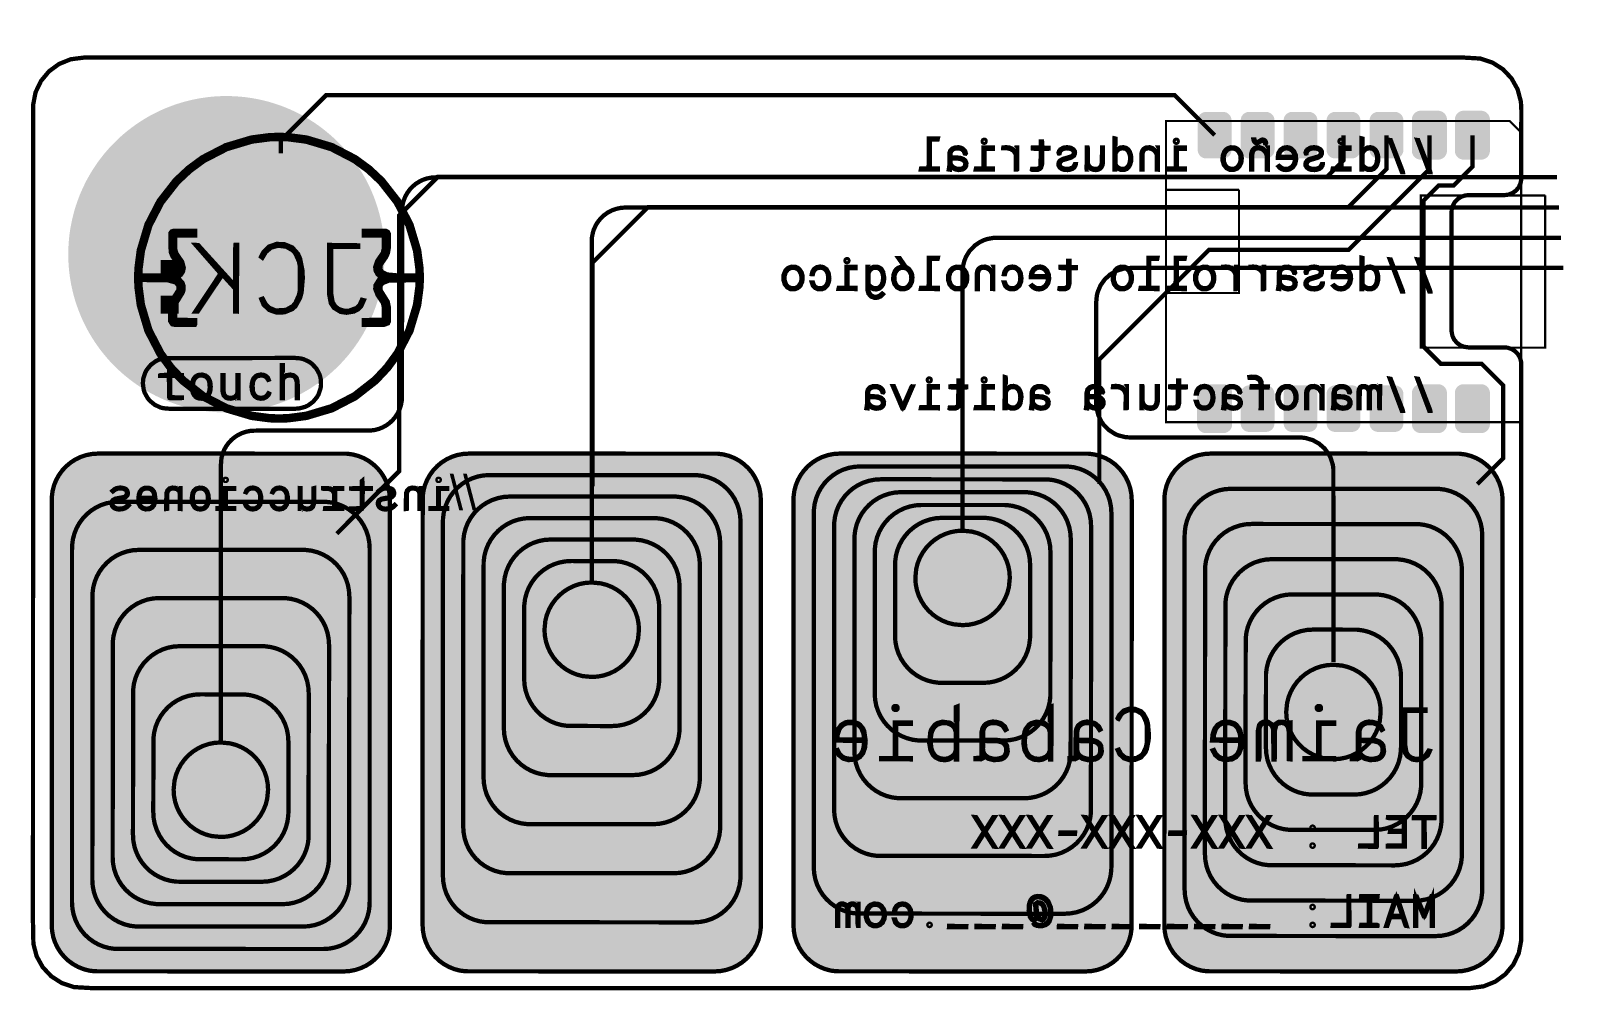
# Model space of a CAD drawing. Extents: x 8 to 3596, y -3 to 2230.
import ezdxf

# ---------------------------------------------------------------- set-up
doc = ezdxf.new("R2010")
doc.units = 9
for name, color, linetype, true_color in [('BoardOutLine', 7, 'Continuous', 0xff00ff), ('BottomSilkLayer', 7, 'Continuous', 0x66cc33), ('Document', 7, 'Continuous', 0xffffff), ('TopLayer', 7, 'Continuous', 0xff0000), ('TopPasteMaskLayer', 7, 'Continuous', 0x808080), ('TopSilkLayer', 7, 'Continuous', 0xffcc00), ('TopSolderMaskLayer', 7, 'Continuous', 0x800080)]:
    doc.layers.add(name, color=color, linetype=linetype, true_color=true_color)
doc.styles.get("Standard").update_dxf_attribs({"font": 'arial.ttf'})

msp = doc.modelspace()

# ---------------------------------------------------------------- texts
at = {"layer": 'BottomSilkLayer', "text_generation_flag": 2}
msp.add_text('//', height=80, dxfattribs=at).set_placement((1045, 1115))

# ---------------------------------------------------------------- hatches: boundary and pattern name
at = {"layer": 'TopLayer'}
for points in [[(95, 1700), (94.9, 1705.4), (94.9, 1710.9), (94.9, 1716.3), (95.1, 1721.7), (95.3, 1727.1), (95.6, 1732.6), (95.9, 1738), (96.4, 1743.4), (96.9, 1748.8), (97.5, 1754.2), (98.2, 1759.6), (99, 1765), (99.8, 1770.3), (100.8, 1775.7), (101.8, 1781), (102.9, 1786.3), (104, 1791.6), (105.3, 1796.9), (106.6, 1802.2), (108, 1807.4), (109.5, 1812.7), (111, 1817.9), (112.6, 1823.1), (114.4, 1828.2), (116.1, 1833.3), (118, 1838.4), (119.9, 1843.5), (121.9, 1848.6), (124, 1853.6), (126.2, 1858.6), (128.4, 1863.5), (130.7, 1868.4), (133.1, 1873.3), (135.5, 1878.2), (138, 1883), (140.6, 1887.8), (143.3, 1892.5), (146, 1897.2), (148.8, 1901.9), (151.7, 1906.5), (154.6, 1911), (157.6, 1915.6), (160.7, 1920), (163.8, 1924.5), (167, 1928.9), (170.2, 1933.2), (173.6, 1937.5), (177, 1941.8), (180.4, 1946), (183.9, 1950.1), (187.5, 1954.2), (191.1, 1958.2), (194.8, 1962.2), (198.6, 1966.1), (202.4, 1970), (206.2, 1973.8), (210.1, 1977.6), (214.1, 1981.3), (218.1, 1984.9), (222.2, 1988.5), (226.4, 1992), (230.5, 1995.5), (234.8, 1998.9), (239.1, 2002.2), (243.4, 2005.5), (247.8, 2008.7), (252.2, 2011.9), (256.7, 2014.9), (261.2, 2017.9), (265.8, 2020.9), (270.4, 2023.8), (275, 2026.6), (279.7, 2029.3), (284.4, 2032), (289.2, 2034.6), (294, 2037.1), (298.9, 2039.6), (303.7, 2042), (308.7, 2044.3), (313.6, 2046.5), (318.6, 2048.7), (323.6, 2050.8), (328.6, 2052.8), (333.7, 2054.7), (338.8, 2056.6), (343.9, 2058.4), (349.1, 2060.1), (354.3, 2061.8), (359.5, 2063.3), (364.7, 2064.8), (369.9, 2066.2), (375.2, 2067.6), (380.5, 2068.8), (385.8, 2070), (391.1, 2071.1), (396.4, 2072.1), (401.8, 2073.1), (407.1, 2073.9), (412.5, 2074.7), (417.9, 2075.4), (423.3, 2076.1), (428.7, 2076.6), (434.1, 2077.1), (439.5, 2077.5), (444.9, 2077.8), (450.4, 2078), (455.8, 2078.1), (461.2, 2078.2), (466.7, 2078.2), (472.1, 2078.1), (477.5, 2077.9), (482.9, 2077.7), (488.4, 2077.3), (493.8, 2076.9), (499.2, 2076.4), (504.6, 2075.9), (510, 2075.2), (515.4, 2074.5), (520.7, 2073.7), (526.1, 2072.8), (531.4, 2071.8), (536.8, 2070.8), (542.1, 2069.6), (547.4, 2068.4), (552.6, 2067.2), (557.9, 2065.8), (563.1, 2064.4), (568.4, 2062.8), (573.5, 2061.3), (578.7, 2059.6), (583.9, 2057.8), (589, 2056), (594.1, 2054.1), (599.1, 2052.2), (604.2, 2050.1), (609.2, 2048), (614.1, 2045.8), (619.1, 2043.5), (624, 2041.2), (628.8, 2038.8), (633.7, 2036.3), (638.5, 2033.8), (643.2, 2031.1), (647.9, 2028.5), (652.6, 2025.7), (657.2, 2022.9), (661.8, 2020), (666.4, 2017), (670.9, 2014), (675.4, 2010.9), (679.8, 2007.7), (684.1, 2004.5), (688.5, 2001.2), (692.7, 1997.8), (696.9, 1994.4), (701.1, 1990.9), (705.2, 1987.4), (709.3, 1983.8), (713.3, 1980.1), (717.3, 1976.4), (721.2, 1972.6), (725, 1968.8), (728.8, 1964.9), (732.5, 1961), (736.2, 1957), (739.8, 1952.9), (743.4, 1948.8), (746.9, 1944.6), (750.3, 1940.4), (753.7, 1936.2), (757, 1931.8), (760.2, 1927.5), (763.4, 1923.1), (766.5, 1918.6), (769.5, 1914.1), (772.5, 1909.6), (775.4, 1905), (778.3, 1900.4), (781, 1895.7), (783.7, 1891), (786.4, 1886.3), (788.9, 1881.5), (791.4, 1876.6), (793.8, 1871.8), (796.2, 1866.9), (798.5, 1862), (800.7, 1857), (802.8, 1852), (804.9, 1847), (806.9, 1841.9), (808.8, 1836.8), (810.6, 1831.7), (812.3, 1826.6), (814, 1821.4), (815.6, 1816.2), (817.2, 1811), (818.6, 1805.8), (820, 1800.5), (821.3, 1795.3), (822.5, 1790), (823.6, 1784.7), (824.7, 1779.3), (825.7, 1774), (826.6, 1768.6), (827.4, 1763.3), (828.2, 1757.9), (828.8, 1752.5), (829.4, 1747.1), (829.9, 1741.7), (830.4, 1736.3), (830.7, 1730.9), (831, 1725.4), (831.2, 1720), (831.3, 1714.6), (831.3, 1709.1), (831.2, 1703.7), (831.1, 1698.3), (830.9, 1692.9), (830.6, 1687.4), (830.2, 1682), (829.8, 1676.6), (829.2, 1671.2), (828.6, 1665.8), (827.9, 1660.4), (827.2, 1655), (826.3, 1649.7), (825.4, 1644.3), (824.4, 1639), (823.3, 1633.7), (822.1, 1628.4), (820.9, 1623.1), (819.6, 1617.8), (818.2, 1612.6), (816.7, 1607.3), (815.1, 1602.1), (813.5, 1596.9), (811.8, 1591.8), (810, 1586.7), (808.2, 1581.6), (806.2, 1576.5), (804.2, 1571.4), (802.1, 1566.4), (800, 1561.4), (797.8, 1556.5), (795.5, 1551.6), (793.1, 1546.7), (790.6, 1541.8), (788.1, 1537), (785.5, 1532.2), (782.9, 1527.5), (780.2, 1522.8), (777.4, 1518.1), (774.5, 1513.5), (771.6, 1509), (768.6, 1504.4), (765.5, 1500), (762.4, 1495.5), (759.2, 1491.1), (755.9, 1486.8), (752.6, 1482.5), (749.2, 1478.2), (745.8, 1474), (742.2, 1469.9), (738.7, 1465.8), (735, 1461.8), (731.4, 1457.8), (727.6, 1453.9), (723.8, 1450), (719.9, 1446.2), (716, 1442.4), (712, 1438.7), (708, 1435.1), (703.9, 1431.5), (699.8, 1428), (695.6, 1424.5), (691.4, 1421.1), (687.1, 1417.8), (682.8, 1414.5), (678.4, 1411.3), (673.9, 1408.1), (669.5, 1405.1), (664.9, 1402.1), (660.4, 1399.1), (655.8, 1396.2), (651.1, 1393.4), (646.4, 1390.7), (641.7, 1388), (636.9, 1385.4), (632.1, 1382.9), (627.3, 1380.4), (622.4, 1378), (617.5, 1375.7), (612.6, 1373.5), (607.6, 1371.3), (602.6, 1369.2), (597.5, 1367.2), (592.5, 1365.3), (587.4, 1363.4), (582.2, 1361.6), (577.1, 1359.9), (571.9, 1358.2), (566.7, 1356.7), (561.5, 1355.2), (556.2, 1353.8), (551, 1352.4), (545.7, 1351.2), (540.4, 1350), (535.1, 1348.9), (529.7, 1347.9), (524.4, 1346.9), (519, 1346.1), (513.6, 1345.3), (508.3, 1344.6), (502.9, 1343.9), (497.5, 1343.4), (492.1, 1342.9), (486.6, 1342.5), (481.2, 1342.2), (475.8, 1342), (470.4, 1341.9), (464.9, 1341.8), (459.5, 1341.8), (454.1, 1341.9), (448.6, 1342.1), (443.2, 1342.3), (437.8, 1342.7), (432.4, 1343.1), (427, 1343.6), (421.6, 1344.1), (416.2, 1344.8), (410.8, 1345.5), (405.4, 1346.3), (400.1, 1347.2), (394.7, 1348.2), (389.4, 1349.2), (384.1, 1350.4), (378.8, 1351.6), (373.5, 1352.8), (368.3, 1354.2), (363, 1355.6), (357.8, 1357.2), (352.6, 1358.7), (347.4, 1360.4), (342.3, 1362.2), (337.2, 1364), (332.1, 1365.9), (327, 1367.8), (322, 1369.9), (317, 1372), (312, 1374.2), (307.1, 1376.5), (302.2, 1378.8), (297.3, 1381.2), (292.5, 1383.7), (287.7, 1386.2), (282.9, 1388.9), (278.2, 1391.5), (273.5, 1394.3), (268.9, 1397.1), (264.3, 1400), (259.8, 1403), (255.3, 1406), (250.8, 1409.1), (246.4, 1412.3), (242, 1415.5), (237.7, 1418.8), (233.4, 1422.2), (229.2, 1425.6), (225, 1429.1), (220.9, 1432.6), (216.9, 1436.2), (212.9, 1439.9), (208.9, 1443.6), (205, 1447.4), (201.1, 1451.2), (197.4, 1455.1), (193.6, 1459), (190, 1463), (186.3, 1467.1), (182.8, 1471.2), (179.3, 1475.4), (175.9, 1479.6), (172.5, 1483.8), (169.2, 1488.2), (166, 1492.5), (162.8, 1496.9), (159.7, 1501.4), (156.6, 1505.9), (153.7, 1510.4), (150.7, 1515), (147.9, 1519.6), (145.1, 1524.3), (142.4, 1529), (139.8, 1533.7), (137.2, 1538.5), (134.7, 1543.4), (132.3, 1548.2), (130, 1553.1), (127.7, 1558), (125.5, 1563), (123.3, 1568), (121.3, 1573), (119.3, 1578.1), (117.4, 1583.2), (115.6, 1588.3), (113.8, 1593.4), (112.1, 1598.6), (110.5, 1603.8), (109, 1609), (107.5, 1614.2), (106.2, 1619.5), (104.9, 1624.7), (103.7, 1630), (102.5, 1635.3), (101.4, 1640.7), (100.5, 1646), (99.6, 1651.4), (98.7, 1656.7), (98, 1662.1), (97.3, 1667.5), (96.7, 1672.9), (96.2, 1678.3), (95.8, 1683.7), (95.5, 1689.1), (95.2, 1694.6), (95, 1700)], [(475, 1808), (475, 1849.5), (393.2, 1849.7), (391.7, 1851.9), (391.9, 1974.7), (433.3, 1974.7), (433.3, 1891.7), (474.2, 1891.3), (475, 1892.8), (474.8, 1974.7), (433.3, 1974.7), (433.3, 2016.1), (515.2, 2016.3), (516.7, 2014.1), (516.9, 1891.3), (558.3, 1891.3), (558.3, 1849.9), (517.4, 1849.7), (516.7, 1848.9), (516.5, 1808)], [(2783.1, 2041.3), (2785.4, 2041.1), (2787.8, 2040.7), (2790.1, 2040), (2792.2, 2039), (2794.2, 2037.8), (2796.1, 2036.3), (2797.8, 2034.6), (2799.3, 2032.8), (2800.5, 2030.7), (2801.5, 2028.6), (2802.2, 2026.3), (2802.6, 2024), (2802.8, 2021.6), (2802.8, 1952.7), (2802.6, 1950.3), (2802.2, 1948), (2801.5, 1945.7), (2800.5, 1943.5), (2799.3, 1941.5), (2797.8, 1939.6), (2796.1, 1937.9), (2794.2, 1936.5), (2792.2, 1935.2), (2790.1, 1934.3), (2787.8, 1933.6), (2785.4, 1933.1), (2783.1, 1933), (2743.7, 1933), (2741.3, 1933.1), (2739, 1933.6), (2736.7, 1934.3), (2734.6, 1935.2), (2732.5, 1936.5), (2730.6, 1937.9), (2729, 1939.6), (2727.5, 1941.5), (2726.3, 1943.5), (2725.3, 1945.7), (2724.6, 1948), (2724.2, 1950.3), (2724, 1952.7), (2724, 2021.6), (2724.2, 2024), (2724.6, 2026.3), (2725.3, 2028.6), (2726.3, 2030.7), (2727.5, 2032.8), (2729, 2034.6), (2730.6, 2036.3), (2732.5, 2037.8), (2734.6, 2039), (2736.7, 2040), (2739, 2040.7), (2741.3, 2041.1), (2743.7, 2041.3)], [(2883.1, 2041.3), (2885.4, 2041.1), (2887.8, 2040.7), (2890.1, 2040), (2892.2, 2039), (2894.2, 2037.8), (2896.1, 2036.3), (2897.8, 2034.6), (2899.3, 2032.8), (2900.5, 2030.7), (2901.5, 2028.6), (2902.2, 2026.3), (2902.6, 2024), (2902.8, 2021.6), (2902.8, 1952.7), (2902.6, 1950.3), (2902.2, 1948), (2901.5, 1945.7), (2900.5, 1943.5), (2899.3, 1941.5), (2897.8, 1939.6), (2896.1, 1937.9), (2894.2, 1936.5), (2892.2, 1935.2), (2890.1, 1934.3), (2887.8, 1933.6), (2885.4, 1933.1), (2883.1, 1933), (2843.7, 1933), (2841.3, 1933.1), (2839, 1933.6), (2836.7, 1934.3), (2834.6, 1935.2), (2832.5, 1936.5), (2830.6, 1937.9), (2829, 1939.6), (2827.5, 1941.5), (2826.3, 1943.5), (2825.3, 1945.7), (2824.6, 1948), (2824.2, 1950.3), (2824, 1952.7), (2824, 2021.6), (2824.2, 2024), (2824.6, 2026.3), (2825.3, 2028.6), (2826.3, 2030.7), (2827.5, 2032.8), (2829, 2034.6), (2830.6, 2036.3), (2832.5, 2037.8), (2834.6, 2039), (2836.7, 2040), (2839, 2040.7), (2841.3, 2041.1), (2843.7, 2041.3)], [(2983.1, 2041.3), (2985.4, 2041.1), (2987.8, 2040.7), (2990.1, 2040), (2992.2, 2039), (2994.2, 2037.8), (2996.1, 2036.3), (2997.8, 2034.6), (2999.3, 2032.8), (3000.5, 2030.7), (3001.5, 2028.6), (3002.2, 2026.3), (3002.6, 2024), (3002.8, 2021.6), (3002.8, 1952.7), (3002.6, 1950.3), (3002.2, 1948), (3001.5, 1945.7), (3000.5, 1943.5), (2999.3, 1941.5), (2997.8, 1939.6), (2996.1, 1937.9), (2994.2, 1936.5), (2992.2, 1935.2), (2990.1, 1934.3), (2987.8, 1933.6), (2985.4, 1933.1), (2983.1, 1933), (2943.7, 1933), (2941.3, 1933.1), (2939, 1933.6), (2936.7, 1934.3), (2934.6, 1935.2), (2932.5, 1936.5), (2930.6, 1937.9), (2929, 1939.6), (2927.5, 1941.5), (2926.3, 1943.5), (2925.3, 1945.7), (2924.6, 1948), (2924.2, 1950.3), (2924, 1952.7), (2924, 2021.6), (2924.2, 2024), (2924.6, 2026.3), (2925.3, 2028.6), (2926.3, 2030.7), (2927.5, 2032.8), (2929, 2034.6), (2930.6, 2036.3), (2932.5, 2037.8), (2934.6, 2039), (2936.7, 2040), (2939, 2040.7), (2941.3, 2041.1), (2943.7, 2041.3)], [(3083.1, 2041.3), (3085.4, 2041.1), (3087.8, 2040.7), (3090.1, 2040), (3092.2, 2039), (3094.2, 2037.8), (3096.1, 2036.3), (3097.8, 2034.6), (3099.3, 2032.8), (3100.5, 2030.7), (3101.5, 2028.6), (3102.2, 2026.3), (3102.6, 2024), (3102.8, 2021.6), (3102.8, 1952.7), (3102.6, 1950.3), (3102.2, 1948), (3101.5, 1945.7), (3100.5, 1943.5), (3099.3, 1941.5), (3097.8, 1939.6), (3096.1, 1937.9), (3094.2, 1936.5), (3092.2, 1935.2), (3090.1, 1934.3), (3087.8, 1933.6), (3085.4, 1933.1), (3083.1, 1933), (3043.7, 1933), (3041.3, 1933.1), (3039, 1933.6), (3036.7, 1934.3), (3034.6, 1935.2), (3032.5, 1936.5), (3030.6, 1937.9), (3029, 1939.6), (3027.5, 1941.5), (3026.3, 1943.5), (3025.3, 1945.7), (3024.6, 1948), (3024.2, 1950.3), (3024, 1952.7), (3024, 2021.6), (3024.2, 2024), (3024.6, 2026.3), (3025.3, 2028.6), (3026.3, 2030.7), (3027.5, 2032.8), (3029, 2034.6), (3030.6, 2036.3), (3032.5, 2037.8), (3034.6, 2039), (3036.7, 2040), (3039, 2040.7), (3041.3, 2041.1), (3043.7, 2041.3)], [(3183.1, 2041.3), (3185.4, 2041.1), (3187.8, 2040.7), (3190.1, 2040), (3192.2, 2039), (3194.2, 2037.8), (3196.1, 2036.3), (3197.8, 2034.6), (3199.3, 2032.8), (3200.5, 2030.7), (3201.5, 2028.6), (3202.2, 2026.3), (3202.6, 2024), (3202.8, 2021.6), (3202.8, 1952.7), (3202.6, 1950.3), (3202.2, 1948), (3201.5, 1945.7), (3200.5, 1943.5), (3199.3, 1941.5), (3197.8, 1939.6), (3196.1, 1937.9), (3194.2, 1936.5), (3192.2, 1935.2), (3190.1, 1934.3), (3187.8, 1933.6), (3185.4, 1933.1), (3183.1, 1933), (3143.7, 1933), (3141.3, 1933.1), (3139, 1933.6), (3136.7, 1934.3), (3134.6, 1935.2), (3132.5, 1936.5), (3130.6, 1937.9), (3129, 1939.6), (3127.5, 1941.5), (3126.3, 1943.5), (3125.3, 1945.7), (3124.6, 1948), (3124.2, 1950.3), (3124, 1952.7), (3124, 2021.6), (3124.2, 2024), (3124.6, 2026.3), (3125.3, 2028.6), (3126.3, 2030.7), (3127.5, 2032.8), (3129, 2034.6), (3130.6, 2036.3), (3132.5, 2037.8), (3134.6, 2039), (3136.7, 2040), (3139, 2040.7), (3141.3, 2041.1), (3143.7, 2041.3)], [(3283.1, 2041.3), (3285.4, 2041.1), (3287.8, 2040.7), (3290.1, 2040), (3292.2, 2039), (3294.2, 2037.8), (3296.1, 2036.3), (3297.8, 2034.6), (3299.3, 2032.8), (3300.5, 2030.7), (3301.5, 2028.6), (3302.2, 2026.3), (3302.6, 2024), (3302.8, 2021.6), (3302.8, 1952.7), (3302.6, 1950.3), (3302.2, 1948), (3301.5, 1945.7), (3300.5, 1943.5), (3299.3, 1941.5), (3297.8, 1939.6), (3296.1, 1937.9), (3294.2, 1936.5), (3292.2, 1935.2), (3290.1, 1934.3), (3287.8, 1933.6), (3285.4, 1933.1), (3283.1, 1933), (3243.7, 1933), (3241.3, 1933.1), (3239, 1933.6), (3236.7, 1934.3), (3234.6, 1935.2), (3232.5, 1936.5), (3230.6, 1937.9), (3229, 1939.6), (3227.5, 1941.5), (3226.3, 1943.5), (3225.3, 1945.7), (3224.6, 1948), (3224.2, 1950.3), (3224, 1952.7), (3224, 2021.6), (3224.2, 2024), (3224.6, 2026.3), (3225.3, 2028.6), (3226.3, 2030.7), (3227.5, 2032.8), (3229, 2034.6), (3230.6, 2036.3), (3232.5, 2037.8), (3234.6, 2039), (3236.7, 2040), (3239, 2040.7), (3241.3, 2041.1), (3243.7, 2041.3)], [(3383.1, 2041.3), (3385.4, 2041.1), (3387.8, 2040.7), (3390.1, 2040), (3392.2, 2039), (3394.2, 2037.8), (3396.1, 2036.3), (3397.8, 2034.6), (3399.3, 2032.8), (3400.5, 2030.7), (3401.5, 2028.6), (3402.2, 2026.3), (3402.6, 2024), (3402.8, 2021.6), (3402.8, 1952.7), (3402.6, 1950.3), (3402.2, 1948), (3401.5, 1945.7), (3400.5, 1943.5), (3399.3, 1941.5), (3397.8, 1939.6), (3396.1, 1937.9), (3394.2, 1936.5), (3392.2, 1935.2), (3390.1, 1934.3), (3387.8, 1933.6), (3385.4, 1933.1), (3383.1, 1933), (3343.7, 1933), (3341.3, 1933.1), (3339, 1933.6), (3336.7, 1934.3), (3334.6, 1935.2), (3332.5, 1936.5), (3330.6, 1937.9), (3329, 1939.6), (3327.5, 1941.5), (3326.3, 1943.5), (3325.3, 1945.7), (3324.6, 1948), (3324.2, 1950.3), (3324, 1952.7), (3324, 2021.6), (3324.2, 2024), (3324.6, 2026.3), (3325.3, 2028.6), (3326.3, 2030.7), (3327.5, 2032.8), (3329, 2034.6), (3330.6, 2036.3), (3332.5, 2037.8), (3334.6, 2039), (3336.7, 2040), (3339, 2040.7), (3341.3, 2041.1), (3343.7, 2041.3)], [(226.8, 1530.2), (226.8, 1737.6), (228.3, 1738.6), (310.2, 1738.4), (310.2, 1696.9), (268.7, 1696.9), (268.5, 1696.1), (268.7, 1655.2), (310.2, 1655.2), (310.2, 1613.7), (268.5, 1613.4), (268.5, 1571.9), (310, 1571.9), (310.2, 1531), (309.8, 1530.2)], [(412.5, 1530.2), (412.5, 1571.7), (453.4, 1571.9), (454.2, 1572.5), (454.2, 1696.9), (412.7, 1696.9), (412.5, 1737.8), (413.1, 1738.6), (537.5, 1738.6), (537.5, 1697.1), (496.6, 1696.9), (495.8, 1696.3), (495.8, 1571.9), (537.3, 1571.9), (537.5, 1531), (536.9, 1530.2)], [(639.8, 1530.2), (639.8, 1696.1), (639.6, 1696.9), (598.2, 1696.9), (598.2, 1738.4), (723.2, 1738.6), (723.2, 1697.1), (681.5, 1696.9), (681.3, 1530.2)], [(310.2, 1655.2), (310.2, 1696.7), (351.6, 1696.9), (351.8, 1655.4)], [(310.2, 1571.9), (310.2, 1613.4), (351.6, 1613.6), (351.8, 1572.1)], [(2783.1, 1404.8), (2785.4, 1404.7), (2787.8, 1404.3), (2790.1, 1403.6), (2792.2, 1402.6), (2794.2, 1401.4), (2796.1, 1399.9), (2797.8, 1398.2), (2799.3, 1396.3), (2800.5, 1394.3), (2801.5, 1392.1), (2802.2, 1389.9), (2802.6, 1387.5), (2802.8, 1385.2), (2802.8, 1316.3), (2802.6, 1313.9), (2802.2, 1311.6), (2801.5, 1309.3), (2800.5, 1307.1), (2799.3, 1305.1), (2797.8, 1303.2), (2796.1, 1301.5), (2794.2, 1300.1), (2792.2, 1298.8), (2790.1, 1297.9), (2787.8, 1297.2), (2785.4, 1296.7), (2783.1, 1296.6), (2743.7, 1296.6), (2741.3, 1296.7), (2739, 1297.2), (2736.7, 1297.9), (2734.6, 1298.8), (2732.5, 1300.1), (2730.6, 1301.5), (2729, 1303.2), (2727.5, 1305.1), (2726.3, 1307.1), (2725.3, 1309.3), (2724.6, 1311.6), (2724.2, 1313.9), (2724, 1316.3), (2724, 1385.2), (2724.2, 1387.5), (2724.6, 1389.9), (2725.3, 1392.1), (2726.3, 1394.3), (2727.5, 1396.3), (2729, 1398.2), (2730.6, 1399.9), (2732.5, 1401.4), (2734.6, 1402.6), (2736.7, 1403.6), (2739, 1404.3), (2741.3, 1404.7), (2743.7, 1404.8)], [(2883.1, 1404.8), (2885.4, 1404.7), (2887.8, 1404.3), (2890.1, 1403.6), (2892.2, 1402.6), (2894.2, 1401.4), (2896.1, 1399.9), (2897.8, 1398.2), (2899.3, 1396.3), (2900.5, 1394.3), (2901.5, 1392.1), (2902.2, 1389.9), (2902.6, 1387.5), (2902.8, 1385.2), (2902.8, 1316.3), (2902.6, 1313.9), (2902.2, 1311.6), (2901.5, 1309.3), (2900.5, 1307.1), (2899.3, 1305.1), (2897.8, 1303.2), (2896.1, 1301.5), (2894.2, 1300.1), (2892.2, 1298.8), (2890.1, 1297.9), (2887.8, 1297.2), (2885.4, 1296.7), (2883.1, 1296.6), (2843.7, 1296.6), (2841.3, 1296.7), (2839, 1297.2), (2836.7, 1297.9), (2834.6, 1298.8), (2832.5, 1300.1), (2830.6, 1301.5), (2829, 1303.2), (2827.5, 1305.1), (2826.3, 1307.1), (2825.3, 1309.3), (2824.6, 1311.6), (2824.2, 1313.9), (2824, 1316.3), (2824, 1385.2), (2824.2, 1387.5), (2824.6, 1389.9), (2825.3, 1392.1), (2826.3, 1394.3), (2827.5, 1396.3), (2829, 1398.2), (2830.6, 1399.9), (2832.5, 1401.4), (2834.6, 1402.6), (2836.7, 1403.6), (2839, 1404.3), (2841.3, 1404.7), (2843.7, 1404.8)], [(2983.1, 1404.8), (2985.4, 1404.7), (2987.8, 1404.3), (2990.1, 1403.6), (2992.2, 1402.6), (2994.2, 1401.4), (2996.1, 1399.9), (2997.8, 1398.2), (2999.3, 1396.3), (3000.5, 1394.3), (3001.5, 1392.1), (3002.2, 1389.9), (3002.6, 1387.5), (3002.8, 1385.2), (3002.8, 1316.3), (3002.6, 1313.9), (3002.2, 1311.6), (3001.5, 1309.3), (3000.5, 1307.1), (2999.3, 1305.1), (2997.8, 1303.2), (2996.1, 1301.5), (2994.2, 1300.1), (2992.2, 1298.8), (2990.1, 1297.9), (2987.8, 1297.2), (2985.4, 1296.7), (2983.1, 1296.6), (2943.7, 1296.6), (2941.3, 1296.7), (2939, 1297.2), (2936.7, 1297.9), (2934.6, 1298.8), (2932.5, 1300.1), (2930.6, 1301.5), (2929, 1303.2), (2927.5, 1305.1), (2926.3, 1307.1), (2925.3, 1309.3), (2924.6, 1311.6), (2924.2, 1313.9), (2924, 1316.3), (2924, 1385.2), (2924.2, 1387.5), (2924.6, 1389.9), (2925.3, 1392.1), (2926.3, 1394.3), (2927.5, 1396.3), (2929, 1398.2), (2930.6, 1399.9), (2932.5, 1401.4), (2934.6, 1402.6), (2936.7, 1403.6), (2939, 1404.3), (2941.3, 1404.7), (2943.7, 1404.8)], [(3083.1, 1404.8), (3085.4, 1404.7), (3087.8, 1404.3), (3090.1, 1403.6), (3092.2, 1402.6), (3094.2, 1401.4), (3096.1, 1399.9), (3097.8, 1398.2), (3099.3, 1396.3), (3100.5, 1394.3), (3101.5, 1392.1), (3102.2, 1389.9), (3102.6, 1387.5), (3102.8, 1385.2), (3102.8, 1316.3), (3102.6, 1313.9), (3102.2, 1311.6), (3101.5, 1309.3), (3100.5, 1307.1), (3099.3, 1305.1), (3097.8, 1303.2), (3096.1, 1301.5), (3094.2, 1300.1), (3092.2, 1298.8), (3090.1, 1297.9), (3087.8, 1297.2), (3085.4, 1296.7), (3083.1, 1296.6), (3043.7, 1296.6), (3041.3, 1296.7), (3039, 1297.2), (3036.7, 1297.9), (3034.6, 1298.8), (3032.5, 1300.1), (3030.6, 1301.5), (3029, 1303.2), (3027.5, 1305.1), (3026.3, 1307.1), (3025.3, 1309.3), (3024.6, 1311.6), (3024.2, 1313.9), (3024, 1316.3), (3024, 1385.2), (3024.2, 1387.5), (3024.6, 1389.9), (3025.3, 1392.1), (3026.3, 1394.3), (3027.5, 1396.3), (3029, 1398.2), (3030.6, 1399.9), (3032.5, 1401.4), (3034.6, 1402.6), (3036.7, 1403.6), (3039, 1404.3), (3041.3, 1404.7), (3043.7, 1404.8)], [(3183.1, 1404.8), (3185.4, 1404.7), (3187.8, 1404.3), (3190.1, 1403.6), (3192.2, 1402.6), (3194.2, 1401.4), (3196.1, 1399.9), (3197.8, 1398.2), (3199.3, 1396.3), (3200.5, 1394.3), (3201.5, 1392.1), (3202.2, 1389.9), (3202.6, 1387.5), (3202.8, 1385.2), (3202.8, 1316.3), (3202.6, 1313.9), (3202.2, 1311.6), (3201.5, 1309.3), (3200.5, 1307.1), (3199.3, 1305.1), (3197.8, 1303.2), (3196.1, 1301.5), (3194.2, 1300.1), (3192.2, 1298.8), (3190.1, 1297.9), (3187.8, 1297.2), (3185.4, 1296.7), (3183.1, 1296.6), (3143.7, 1296.6), (3141.3, 1296.7), (3139, 1297.2), (3136.7, 1297.9), (3134.6, 1298.8), (3132.5, 1300.1), (3130.6, 1301.5), (3129, 1303.2), (3127.5, 1305.1), (3126.3, 1307.1), (3125.3, 1309.3), (3124.6, 1311.6), (3124.2, 1313.9), (3124, 1316.3), (3124, 1385.2), (3124.2, 1387.5), (3124.6, 1389.9), (3125.3, 1392.1), (3126.3, 1394.3), (3127.5, 1396.3), (3129, 1398.2), (3130.6, 1399.9), (3132.5, 1401.4), (3134.6, 1402.6), (3136.7, 1403.6), (3139, 1404.3), (3141.3, 1404.7), (3143.7, 1404.8)], [(3283.1, 1404.8), (3285.4, 1404.7), (3287.8, 1404.3), (3290.1, 1403.6), (3292.2, 1402.6), (3294.2, 1401.4), (3296.1, 1399.9), (3297.8, 1398.2), (3299.3, 1396.3), (3300.5, 1394.3), (3301.5, 1392.1), (3302.2, 1389.9), (3302.6, 1387.5), (3302.8, 1385.2), (3302.8, 1316.3), (3302.6, 1313.9), (3302.2, 1311.6), (3301.5, 1309.3), (3300.5, 1307.1), (3299.3, 1305.1), (3297.8, 1303.2), (3296.1, 1301.5), (3294.2, 1300.1), (3292.2, 1298.8), (3290.1, 1297.9), (3287.8, 1297.2), (3285.4, 1296.7), (3283.1, 1296.6), (3243.7, 1296.6), (3241.3, 1296.7), (3239, 1297.2), (3236.7, 1297.9), (3234.6, 1298.8), (3232.5, 1300.1), (3230.6, 1301.5), (3229, 1303.2), (3227.5, 1305.1), (3226.3, 1307.1), (3225.3, 1309.3), (3224.6, 1311.6), (3224.2, 1313.9), (3224, 1316.3), (3224, 1385.2), (3224.2, 1387.5), (3224.6, 1389.9), (3225.3, 1392.1), (3226.3, 1394.3), (3227.5, 1396.3), (3229, 1398.2), (3230.6, 1399.9), (3232.5, 1401.4), (3234.6, 1402.6), (3236.7, 1403.6), (3239, 1404.3), (3241.3, 1404.7), (3243.7, 1404.8)], [(3383.1, 1404.8), (3385.4, 1404.7), (3387.8, 1404.3), (3390.1, 1403.6), (3392.2, 1402.6), (3394.2, 1401.4), (3396.1, 1399.9), (3397.8, 1398.2), (3399.3, 1396.3), (3400.5, 1394.3), (3401.5, 1392.1), (3402.2, 1389.9), (3402.6, 1387.5), (3402.8, 1385.2), (3402.8, 1316.3), (3402.6, 1313.9), (3402.2, 1311.6), (3401.5, 1309.3), (3400.5, 1307.1), (3399.3, 1305.1), (3397.8, 1303.2), (3396.1, 1301.5), (3394.2, 1300.1), (3392.2, 1298.8), (3390.1, 1297.9), (3387.8, 1297.2), (3385.4, 1296.7), (3383.1, 1296.6), (3343.7, 1296.6), (3341.3, 1296.7), (3339, 1297.2), (3336.7, 1297.9), (3334.6, 1298.8), (3332.5, 1300.1), (3330.6, 1301.5), (3329, 1303.2), (3327.5, 1305.1), (3326.3, 1307.1), (3325.3, 1309.3), (3324.6, 1311.6), (3324.2, 1313.9), (3324, 1316.3), (3324, 1385.2), (3324.2, 1387.5), (3324.6, 1389.9), (3325.3, 1392.1), (3326.3, 1394.3), (3327.5, 1396.3), (3329, 1398.2), (3330.6, 1399.9), (3332.5, 1401.4), (3334.6, 1402.6), (3336.7, 1403.6), (3339, 1404.3), (3341.3, 1404.7), (3343.7, 1404.8)], [(730.9, 42.4), (152, 42.6), (138.2, 44.4), (125, 47.9), (112.5, 52.9), (100.9, 59.4), (90.2, 67.3), (80.6, 76.4), (72.1, 86.5), (64.9, 97.7), (59.1, 109.8), (54.9, 122.6), (52.2, 136.1), (51.3, 150.2), (51.5, 1146.9), (53.3, 1160.7), (56.8, 1173.9), (61.8, 1186.4), (68.3, 1198), (76.2, 1208.7), (85.2, 1218.3), (95.4, 1226.8), (106.6, 1234), (118.7, 1239.8), (131.5, 1244), (145, 1246.7), (159.1, 1247.6), (738, 1247.4), (751.8, 1245.6), (765, 1242.1), (777.5, 1237.1), (789.1, 1230.6), (799.8, 1222.7), (809.4, 1213.6), (817.9, 1203.5), (825.1, 1192.3), (830.9, 1180.2), (835.1, 1167.4), (837.8, 1153.9), (838.7, 1139.8), (838.5, 143.1), (836.7, 129.3), (833.2, 116.1), (828.2, 103.6), (821.7, 92), (813.8, 81.3), (804.8, 71.7), (794.6, 63.2), (783.4, 56), (771.3, 50.2), (758.5, 46), (745, 43.3)], [(1600.9, 42.4), (1022, 42.6), (1008.2, 44.4), (995, 47.9), (982.5, 52.9), (970.9, 59.4), (960.2, 67.3), (950.6, 76.4), (942.1, 86.5), (934.9, 97.7), (929.1, 109.8), (924.9, 122.6), (922.2, 136.1), (921.3, 150.2), (921.5, 1146.9), (923.3, 1160.7), (926.8, 1173.9), (931.8, 1186.4), (938.3, 1198), (946.2, 1208.7), (955.2, 1218.3), (965.4, 1226.8), (976.6, 1234), (988.7, 1239.8), (1001.5, 1244), (1015, 1246.7), (1029.1, 1247.6), (1608, 1247.4), (1621.8, 1245.6), (1635, 1242.1), (1647.5, 1237.1), (1659.1, 1230.6), (1669.8, 1222.7), (1679.4, 1213.6), (1687.9, 1203.5), (1695.1, 1192.3), (1700.9, 1180.2), (1705.1, 1167.4), (1707.8, 1153.9), (1708.7, 1139.8), (1708.5, 143.1), (1706.7, 129.3), (1703.2, 116.1), (1698.2, 103.6), (1691.7, 92), (1683.8, 81.3), (1674.8, 71.7), (1664.6, 63.2), (1653.4, 56), (1641.3, 50.2), (1628.5, 46), (1615, 43.3)], [(2465.9, 37.4), (1887, 37.6), (1873.2, 39.4), (1860, 42.9), (1847.5, 47.9), (1835.9, 54.4), (1825.2, 62.3), (1815.6, 71.4), (1807.1, 81.5), (1799.9, 92.7), (1794.1, 104.8), (1789.9, 117.6), (1787.2, 131.1), (1786.3, 145.2), (1786.5, 1141.9), (1788.3, 1155.7), (1791.8, 1168.9), (1796.8, 1181.4), (1803.3, 1193), (1811.2, 1203.7), (1820.2, 1213.3), (1830.4, 1221.8), (1841.6, 1229), (1853.7, 1234.8), (1866.5, 1239), (1880, 1241.7), (1894.1, 1242.6), (2473, 1242.4), (2486.8, 1240.6), (2500, 1237.1), (2512.5, 1232.1), (2524.1, 1225.6), (2534.8, 1217.7), (2544.4, 1208.6), (2552.9, 1198.5), (2560.1, 1187.3), (2565.9, 1175.2), (2570.1, 1162.4), (2572.8, 1148.9), (2573.7, 1134.8), (2573.5, 138.1), (2571.7, 124.3), (2568.2, 111.1), (2563.2, 98.6), (2556.7, 87), (2548.8, 76.3), (2539.8, 66.7), (2529.6, 58.2), (2518.4, 51), (2506.3, 45.2), (2493.5, 41), (2480, 38.3)], [(3325.9, 42.4), (2747, 42.6), (2733.2, 44.4), (2720, 47.9), (2707.5, 52.9), (2695.9, 59.4), (2685.2, 67.3), (2675.6, 76.4), (2667.1, 86.5), (2659.9, 97.7), (2654.1, 109.8), (2649.9, 122.6), (2647.2, 136.1), (2646.3, 150.2), (2646.5, 1146.9), (2648.3, 1160.7), (2651.8, 1173.9), (2656.8, 1186.4), (2663.3, 1198), (2671.2, 1208.7), (2680.2, 1218.3), (2690.4, 1226.8), (2701.6, 1234), (2713.7, 1239.8), (2726.5, 1244), (2740, 1246.7), (2754.1, 1247.6), (3333, 1247.4), (3346.8, 1245.6), (3360, 1242.1), (3372.5, 1237.1), (3384.1, 1230.6), (3394.8, 1222.7), (3404.4, 1213.6), (3412.9, 1203.5), (3420.1, 1192.3), (3425.9, 1180.2), (3430.1, 1167.4), (3432.8, 1153.9), (3433.7, 1139.8), (3433.5, 143.1), (3431.7, 129.3), (3428.2, 116.1), (3423.2, 103.6), (3416.7, 92), (3408.8, 81.3), (3399.8, 71.7), (3389.6, 63.2), (3378.4, 56), (3366.3, 50.2), (3353.5, 46), (3340, 43.3)]]:
    msp.add_hatch(color=256, dxfattribs=at).paths.add_polyline_path(points)
at = {"layer": 'TopPasteMaskLayer'}
for points in [[(3283.1, 2041.3), (3285.4, 2041.1), (3287.8, 2040.7), (3290.1, 2040), (3292.2, 2039), (3294.2, 2037.8), (3296.1, 2036.3), (3297.8, 2034.6), (3299.3, 2032.8), (3300.5, 2030.7), (3301.5, 2028.6), (3302.2, 2026.3), (3302.6, 2024), (3302.8, 2021.6), (3302.8, 1952.7), (3302.6, 1950.3), (3302.2, 1948), (3301.5, 1945.7), (3300.5, 1943.5), (3299.3, 1941.5), (3297.8, 1939.6), (3296.1, 1937.9), (3294.2, 1936.5), (3292.2, 1935.2), (3290.1, 1934.3), (3287.8, 1933.6), (3285.4, 1933.1), (3283.1, 1933), (3243.7, 1933), (3241.3, 1933.1), (3239, 1933.6), (3236.7, 1934.3), (3234.6, 1935.2), (3232.5, 1936.5), (3230.6, 1937.9), (3229, 1939.6), (3227.5, 1941.5), (3226.3, 1943.5), (3225.3, 1945.7), (3224.6, 1948), (3224.2, 1950.3), (3224, 1952.7), (3224, 2021.6), (3224.2, 2024), (3224.6, 2026.3), (3225.3, 2028.6), (3226.3, 2030.7), (3227.5, 2032.8), (3229, 2034.6), (3230.6, 2036.3), (3232.5, 2037.8), (3234.6, 2039), (3236.7, 2040), (3239, 2040.7), (3241.3, 2041.1), (3243.7, 2041.3)], [(3383.1, 2041.3), (3385.4, 2041.1), (3387.8, 2040.7), (3390.1, 2040), (3392.2, 2039), (3394.2, 2037.8), (3396.1, 2036.3), (3397.8, 2034.6), (3399.3, 2032.8), (3400.5, 2030.7), (3401.5, 2028.6), (3402.2, 2026.3), (3402.6, 2024), (3402.8, 2021.6), (3402.8, 1952.7), (3402.6, 1950.3), (3402.2, 1948), (3401.5, 1945.7), (3400.5, 1943.5), (3399.3, 1941.5), (3397.8, 1939.6), (3396.1, 1937.9), (3394.2, 1936.5), (3392.2, 1935.2), (3390.1, 1934.3), (3387.8, 1933.6), (3385.4, 1933.1), (3383.1, 1933), (3343.7, 1933), (3341.3, 1933.1), (3339, 1933.6), (3336.7, 1934.3), (3334.6, 1935.2), (3332.5, 1936.5), (3330.6, 1937.9), (3329, 1939.6), (3327.5, 1941.5), (3326.3, 1943.5), (3325.3, 1945.7), (3324.6, 1948), (3324.2, 1950.3), (3324, 1952.7), (3324, 2021.6), (3324.2, 2024), (3324.6, 2026.3), (3325.3, 2028.6), (3326.3, 2030.7), (3327.5, 2032.8), (3329, 2034.6), (3330.6, 2036.3), (3332.5, 2037.8), (3334.6, 2039), (3336.7, 2040), (3339, 2040.7), (3341.3, 2041.1), (3343.7, 2041.3)], [(2783.1, 1404.8), (2785.4, 1404.7), (2787.8, 1404.3), (2790.1, 1403.6), (2792.2, 1402.6), (2794.2, 1401.4), (2796.1, 1399.9), (2797.8, 1398.2), (2799.3, 1396.3), (2800.5, 1394.3), (2801.5, 1392.1), (2802.2, 1389.9), (2802.6, 1387.5), (2802.8, 1385.2), (2802.8, 1316.3), (2802.6, 1313.9), (2802.2, 1311.6), (2801.5, 1309.3), (2800.5, 1307.1), (2799.3, 1305.1), (2797.8, 1303.2), (2796.1, 1301.5), (2794.2, 1300.1), (2792.2, 1298.8), (2790.1, 1297.9), (2787.8, 1297.2), (2785.4, 1296.7), (2783.1, 1296.6), (2743.7, 1296.6), (2741.3, 1296.7), (2739, 1297.2), (2736.7, 1297.9), (2734.6, 1298.8), (2732.5, 1300.1), (2730.6, 1301.5), (2729, 1303.2), (2727.5, 1305.1), (2726.3, 1307.1), (2725.3, 1309.3), (2724.6, 1311.6), (2724.2, 1313.9), (2724, 1316.3), (2724, 1385.2), (2724.2, 1387.5), (2724.6, 1389.9), (2725.3, 1392.1), (2726.3, 1394.3), (2727.5, 1396.3), (2729, 1398.2), (2730.6, 1399.9), (2732.5, 1401.4), (2734.6, 1402.6), (2736.7, 1403.6), (2739, 1404.3), (2741.3, 1404.7), (2743.7, 1404.8)], [(3283.1, 1404.8), (3285.4, 1404.7), (3287.8, 1404.3), (3290.1, 1403.6), (3292.2, 1402.6), (3294.2, 1401.4), (3296.1, 1399.9), (3297.8, 1398.2), (3299.3, 1396.3), (3300.5, 1394.3), (3301.5, 1392.1), (3302.2, 1389.9), (3302.6, 1387.5), (3302.8, 1385.2), (3302.8, 1316.3), (3302.6, 1313.9), (3302.2, 1311.6), (3301.5, 1309.3), (3300.5, 1307.1), (3299.3, 1305.1), (3297.8, 1303.2), (3296.1, 1301.5), (3294.2, 1300.1), (3292.2, 1298.8), (3290.1, 1297.9), (3287.8, 1297.2), (3285.4, 1296.7), (3283.1, 1296.6), (3243.7, 1296.6), (3241.3, 1296.7), (3239, 1297.2), (3236.7, 1297.9), (3234.6, 1298.8), (3232.5, 1300.1), (3230.6, 1301.5), (3229, 1303.2), (3227.5, 1305.1), (3226.3, 1307.1), (3225.3, 1309.3), (3224.6, 1311.6), (3224.2, 1313.9), (3224, 1316.3), (3224, 1385.2), (3224.2, 1387.5), (3224.6, 1389.9), (3225.3, 1392.1), (3226.3, 1394.3), (3227.5, 1396.3), (3229, 1398.2), (3230.6, 1399.9), (3232.5, 1401.4), (3234.6, 1402.6), (3236.7, 1403.6), (3239, 1404.3), (3241.3, 1404.7), (3243.7, 1404.8)], [(3383.1, 1404.8), (3385.4, 1404.7), (3387.8, 1404.3), (3390.1, 1403.6), (3392.2, 1402.6), (3394.2, 1401.4), (3396.1, 1399.9), (3397.8, 1398.2), (3399.3, 1396.3), (3400.5, 1394.3), (3401.5, 1392.1), (3402.2, 1389.9), (3402.6, 1387.5), (3402.8, 1385.2), (3402.8, 1316.3), (3402.6, 1313.9), (3402.2, 1311.6), (3401.5, 1309.3), (3400.5, 1307.1), (3399.3, 1305.1), (3397.8, 1303.2), (3396.1, 1301.5), (3394.2, 1300.1), (3392.2, 1298.8), (3390.1, 1297.9), (3387.8, 1297.2), (3385.4, 1296.7), (3383.1, 1296.6), (3343.7, 1296.6), (3341.3, 1296.7), (3339, 1297.2), (3336.7, 1297.9), (3334.6, 1298.8), (3332.5, 1300.1), (3330.6, 1301.5), (3329, 1303.2), (3327.5, 1305.1), (3326.3, 1307.1), (3325.3, 1309.3), (3324.6, 1311.6), (3324.2, 1313.9), (3324, 1316.3), (3324, 1385.2), (3324.2, 1387.5), (3324.6, 1389.9), (3325.3, 1392.1), (3326.3, 1394.3), (3327.5, 1396.3), (3329, 1398.2), (3330.6, 1399.9), (3332.5, 1401.4), (3334.6, 1402.6), (3336.7, 1403.6), (3339, 1404.3), (3341.3, 1404.7), (3343.7, 1404.8)]]:
    msp.add_hatch(color=256, dxfattribs=at).paths.add_polyline_path(points)
at = {"layer": 'TopSolderMaskLayer'}
for points in [[(475, 1808), (475, 1849.5), (393.2, 1849.7), (391.7, 1851.9), (391.9, 1974.7), (433.3, 1974.7), (433.3, 1891.7), (474.2, 1891.3), (475, 1892.8), (474.8, 1974.7), (433.3, 1974.7), (433.3, 2016.1), (515.2, 2016.3), (516.7, 2014.1), (516.9, 1891.3), (558.3, 1891.3), (558.3, 1849.9), (517.4, 1849.7), (516.7, 1848.9), (516.5, 1808)], [(3283.8, 2044), (3286.3, 2043.9), (3288.7, 2043.4), (3291, 2042.7), (3293.3, 2041.6), (3295.4, 2040.4), (3297.3, 2038.8), (3299.1, 2037), (3300.6, 2035.1), (3301.9, 2032.9), (3302.9, 2030.7), (3303.6, 2028.3), (3304.1, 2025.8), (3304.2, 2023.3), (3304.2, 1950.9), (3304.1, 1948.4), (3303.6, 1946), (3302.9, 1943.6), (3301.9, 1941.3), (3300.6, 1939.2), (3299.1, 1937.2), (3297.3, 1935.4), (3295.4, 1933.9), (3293.3, 1932.6), (3291, 1931.6), (3288.7, 1930.8), (3286.3, 1930.4), (3283.8, 1930.2), (3243, 1930.2), (3240.5, 1930.4), (3238.1, 1930.8), (3235.7, 1931.6), (3233.5, 1932.6), (3231.4, 1933.9), (3229.4, 1935.4), (3227.7, 1937.2), (3226.2, 1939.2), (3224.9, 1941.3), (3223.9, 1943.6), (3223.2, 1946), (3222.7, 1948.4), (3222.6, 1950.9), (3222.6, 2023.3), (3222.7, 2025.8), (3223.2, 2028.3), (3223.9, 2030.7), (3224.9, 2032.9), (3226.2, 2035.1), (3227.7, 2037), (3229.4, 2038.8), (3231.4, 2040.4), (3233.5, 2041.6), (3235.7, 2042.7), (3238.1, 2043.4), (3240.5, 2043.9), (3243, 2044)], [(3383.8, 2044), (3386.3, 2043.9), (3388.7, 2043.4), (3391, 2042.7), (3393.3, 2041.6), (3395.4, 2040.4), (3397.3, 2038.8), (3399.1, 2037), (3400.6, 2035.1), (3401.9, 2032.9), (3402.9, 2030.7), (3403.6, 2028.3), (3404.1, 2025.8), (3404.2, 2023.3), (3404.2, 1950.9), (3404.1, 1948.4), (3403.6, 1946), (3402.9, 1943.6), (3401.9, 1941.3), (3400.6, 1939.2), (3399.1, 1937.2), (3397.3, 1935.4), (3395.4, 1933.9), (3393.3, 1932.6), (3391, 1931.6), (3388.7, 1930.8), (3386.3, 1930.4), (3383.8, 1930.2), (3343, 1930.2), (3340.5, 1930.4), (3338.1, 1930.8), (3335.7, 1931.6), (3333.5, 1932.6), (3331.4, 1933.9), (3329.4, 1935.4), (3327.7, 1937.2), (3326.2, 1939.2), (3324.9, 1941.3), (3323.9, 1943.6), (3323.2, 1946), (3322.7, 1948.4), (3322.6, 1950.9), (3322.6, 2023.3), (3322.7, 2025.8), (3323.2, 2028.3), (3323.9, 2030.7), (3324.9, 2032.9), (3326.2, 2035.1), (3327.7, 2037), (3329.4, 2038.8), (3331.4, 2040.4), (3333.5, 2041.6), (3335.7, 2042.7), (3338.1, 2043.4), (3340.5, 2043.9), (3343, 2044)], [(226.8, 1530.2), (226.8, 1737.6), (228.3, 1738.6), (310.2, 1738.4), (310.2, 1696.9), (268.7, 1696.9), (268.5, 1696.1), (268.7, 1655.2), (310.2, 1655.2), (310.2, 1613.7), (268.5, 1613.4), (268.5, 1571.9), (310, 1571.9), (310.2, 1531), (309.8, 1530.2)], [(412.5, 1530.2), (412.5, 1571.7), (453.4, 1571.9), (454.2, 1572.5), (454.2, 1696.9), (412.7, 1696.9), (412.5, 1737.8), (413.1, 1738.6), (537.5, 1738.6), (537.5, 1697.1), (496.6, 1696.9), (495.8, 1696.3), (495.8, 1571.9), (537.3, 1571.9), (537.5, 1531), (536.9, 1530.2)], [(639.8, 1530.2), (639.8, 1696.1), (639.6, 1696.9), (598.2, 1696.9), (598.2, 1738.4), (723.2, 1738.6), (723.2, 1697.1), (681.5, 1696.9), (681.3, 1530.2)], [(310.2, 1655.2), (310.2, 1696.7), (351.6, 1696.9), (351.8, 1655.4)], [(310.2, 1571.9), (310.2, 1613.4), (351.6, 1613.6), (351.8, 1572.1)], [(2783.8, 1407.6), (2786.3, 1407.4), (2788.7, 1407), (2791, 1406.2), (2793.3, 1405.2), (2795.4, 1403.9), (2797.3, 1402.4), (2799.1, 1400.6), (2800.6, 1398.7), (2801.9, 1396.5), (2802.9, 1394.2), (2803.6, 1391.9), (2804.1, 1389.4), (2804.2, 1386.9), (2804.2, 1314.5), (2804.1, 1312), (2803.6, 1309.6), (2802.9, 1307.2), (2801.9, 1304.9), (2800.6, 1302.8), (2799.1, 1300.8), (2797.3, 1299), (2795.4, 1297.5), (2793.3, 1296.2), (2791, 1295.2), (2788.7, 1294.4), (2786.3, 1294), (2783.8, 1293.8), (2743, 1293.8), (2740.5, 1294), (2738.1, 1294.4), (2735.7, 1295.2), (2733.5, 1296.2), (2731.4, 1297.5), (2729.4, 1299), (2727.7, 1300.8), (2726.2, 1302.8), (2724.9, 1304.9), (2723.9, 1307.2), (2723.2, 1309.6), (2722.7, 1312), (2722.6, 1314.5), (2722.6, 1386.9), (2722.7, 1389.4), (2723.2, 1391.9), (2723.9, 1394.2), (2724.9, 1396.5), (2726.2, 1398.7), (2727.7, 1400.6), (2729.4, 1402.4), (2731.4, 1403.9), (2733.5, 1405.2), (2735.7, 1406.2), (2738.1, 1407), (2740.5, 1407.4), (2743, 1407.6)], [(3283.8, 1407.6), (3286.3, 1407.4), (3288.7, 1407), (3291, 1406.2), (3293.3, 1405.2), (3295.4, 1403.9), (3297.3, 1402.4), (3299.1, 1400.6), (3300.6, 1398.7), (3301.9, 1396.5), (3302.9, 1394.2), (3303.6, 1391.9), (3304.1, 1389.4), (3304.2, 1386.9), (3304.2, 1314.5), (3304.1, 1312), (3303.6, 1309.6), (3302.9, 1307.2), (3301.9, 1304.9), (3300.6, 1302.8), (3299.1, 1300.8), (3297.3, 1299), (3295.4, 1297.5), (3293.3, 1296.2), (3291, 1295.2), (3288.7, 1294.4), (3286.3, 1294), (3283.8, 1293.8), (3243, 1293.8), (3240.5, 1294), (3238.1, 1294.4), (3235.7, 1295.2), (3233.5, 1296.2), (3231.4, 1297.5), (3229.4, 1299), (3227.7, 1300.8), (3226.2, 1302.8), (3224.9, 1304.9), (3223.9, 1307.2), (3223.2, 1309.6), (3222.7, 1312), (3222.6, 1314.5), (3222.6, 1386.9), (3222.7, 1389.4), (3223.2, 1391.9), (3223.9, 1394.2), (3224.9, 1396.5), (3226.2, 1398.7), (3227.7, 1400.6), (3229.4, 1402.4), (3231.4, 1403.9), (3233.5, 1405.2), (3235.7, 1406.2), (3238.1, 1407), (3240.5, 1407.4), (3243, 1407.6)], [(3383.8, 1407.6), (3386.3, 1407.4), (3388.7, 1407), (3391, 1406.2), (3393.3, 1405.2), (3395.4, 1403.9), (3397.3, 1402.4), (3399.1, 1400.6), (3400.6, 1398.7), (3401.9, 1396.5), (3402.9, 1394.2), (3403.6, 1391.9), (3404.1, 1389.4), (3404.2, 1386.9), (3404.2, 1314.5), (3404.1, 1312), (3403.6, 1309.6), (3402.9, 1307.2), (3401.9, 1304.9), (3400.6, 1302.8), (3399.1, 1300.8), (3397.3, 1299), (3395.4, 1297.5), (3393.3, 1296.2), (3391, 1295.2), (3388.7, 1294.4), (3386.3, 1294), (3383.8, 1293.8), (3343, 1293.8), (3340.5, 1294), (3338.1, 1294.4), (3335.7, 1295.2), (3333.5, 1296.2), (3331.4, 1297.5), (3329.4, 1299), (3327.7, 1300.8), (3326.2, 1302.8), (3324.9, 1304.9), (3323.9, 1307.2), (3323.2, 1309.6), (3322.7, 1312), (3322.6, 1314.5), (3322.6, 1386.9), (3322.7, 1389.4), (3323.2, 1391.9), (3323.9, 1394.2), (3324.9, 1396.5), (3326.2, 1398.7), (3327.7, 1400.6), (3329.4, 1402.4), (3331.4, 1403.9), (3333.5, 1405.2), (3335.7, 1406.2), (3338.1, 1407), (3340.5, 1407.4), (3343, 1407.6)]]:
    msp.add_hatch(color=256, dxfattribs=at).paths.add_polyline_path(points)

# ---------------------------------------------------------------- linework, layer by layer
at = {"layer": 'BoardOutLine', "const_width": 10}
msp.add_lwpolyline([(3354.3, 1493.3), (3344.2, 1494.6), (3335.1, 1498.2), (3327.3, 1504), (3321.1, 1511.4), (3316.9, 1520.2), (3315, 1530.1), (3314.9, 1803.2), (3315.2, 1813.4), (3317.8, 1823), (3322.5, 1831.5), (3329.1, 1838.5), (3337.3, 1843.8), (3346.6, 1846.9), (3354.7, 1847.6), (3437.9, 1847.6), (3448, 1848.9), (3457.1, 1852.6), (3464.9, 1858.3), (3471.1, 1865.7), (3475.3, 1874.5), (3477.2, 1884.4), (3477.3, 2046.6), (3476.3, 2065), (3468.7, 2093.8), (3454.5, 2119.3), (3434.7, 2140.4), (3410.2, 2156.1), (3382.1, 2165.5), (3344.1, 2167.7), (130.8, 2167.7), (100.6, 2163.8), (73.3, 2152.8), (49.9, 2135.6), (31.4, 2113.3), (18.7, 2086.9), (13, 2057.3), (12.7, 155.5), (13.7, 105), (21.3, 76.2), (35.5, 50.7), (55.3, 29.6), (79.8, 13.9), (107.9, 4.5), (145.9, 2.3), (3359.2, 2.3), (3389.4, 6.2), (3416.7, 17.2), (3440.1, 34.4), (3458.6, 56.7), (3471.3, 83.1), (3477, 112.7), (3477, 1459), (3474.4, 1468.7), (3469.7, 1477.2), (3463.1, 1484.2), (3454.9, 1489.4), (3445.5, 1492.5), (3437.5, 1493.3), (3354.3, 1493.3)], close=True, dxfattribs=at)
at = {"layer": 'BottomSilkLayer'}
for points, const_width in [([(585.4, 1983.1), (606.9, 1982.4), (648.8, 1977), (708.1, 1959.3), (762.1, 1931.3), (794.7, 1907.4), (824, 1879.8), (861.2, 1832.2), (889.2, 1778.1), (906.9, 1718.8), (912.4, 1676.9), (913.1, 1655.4), (912.4, 1633.9), (906.9, 1592), (889.2, 1532.7), (861.2, 1478.7), (837.3, 1446.1), (809.7, 1416.8), (762.1, 1379.6), (708.1, 1351.6), (648.8, 1333.9), (606.9, 1328.4), (585.4, 1327.7), (563.8, 1328.4), (522, 1333.9), (462.7, 1351.6), (408.6, 1379.6), (361, 1416.8), (333.4, 1446.1), (309.5, 1478.7), (281.5, 1532.7), (263.8, 1592), (258.4, 1633.9), (257.7, 1655.4), (258.4, 1676.9), (263.8, 1718.8), (281.5, 1778.1), (309.5, 1832.2), (346.7, 1879.8), (376.1, 1907.4), (408.6, 1931.3), (462.7, 1959.3), (522, 1977), (563.8, 1982.4), (585.4, 1983.1)], 19.7), ([(2119.2, 1979.8), (2098.2, 1979.8), (2097.6, 1909.5), (2080, 1909.5), (2079.5, 1907), (2119.2, 1906.9), (2119.2, 1909.4), (2100.7, 1909.5), (2100.1, 1911.4), (2100.1, 1977.3), (2118.6, 1977.3), (2119.2, 1979.8)], 10), ([(2230.3, 1972.9), (2230.1, 1974.4), (2229.5, 1975.5), (2229, 1975.9), (2228.4, 1976.2), (2227, 1976.4), (2225.6, 1976.2), (2225, 1975.9), (2224.5, 1975.6), (2223.9, 1974.5), (2223.6, 1973), (2223.8, 1971.6), (2224.2, 1970.8), (2224.5, 1970.3), (2225.3, 1969.8), (2226, 1969.6), (2226.8, 1969.5), (2227.7, 1969.6), (2228.4, 1969.7), (2229.3, 1970.2), (2229.6, 1970.6), (2230, 1971.4), (2230.3, 1972.9)], 10), ([(2358.9, 1972.1), (2358.9, 1958.5), (2340.4, 1958.2), (2340.4, 1956), (2342.7, 1955.7), (2358.5, 1955.7), (2358.3, 1915.3), (2356.2, 1911.8), (2352.9, 1909.7), (2347.5, 1908.6), (2338.5, 1908.9), (2338.1, 1906.8), (2339.1, 1906.3), (2352.3, 1906.7), (2356.8, 1908.7), (2359.4, 1911.3), (2361.6, 1919.2), (2361.6, 1955.3), (2376.7, 1955.7), (2376.7, 1957.9), (2361.8, 1958.3), (2361.6, 1972.1), (2358.9, 1972.1)], 10), ([(2569.4, 1933.1), (2568.5, 1941.1), (2566, 1948.6), (2562.5, 1953.7), (2557.6, 1957.4), (2551.1, 1959.1), (2544, 1958.5), (2537.2, 1954.9), (2532.9, 1950), (2532.6, 1979.3), (2530.6, 1979.8), (2530, 1906.9), (2532.2, 1906.9), (2532.6, 1913.9), (2538.3, 1909.1), (2545.4, 1906.3), (2552.6, 1906.2), (2558.8, 1908.5), (2563.3, 1912.5), (2566.5, 1917.9), (2568.8, 1925.5), (2569.4, 1933.1)], 10), ([(2677.5, 1972.9), (2677.3, 1974.4), (2676.7, 1975.5), (2676.2, 1975.9), (2675.6, 1976.2), (2674.2, 1976.4), (2672.8, 1976.2), (2672.2, 1975.9), (2671.7, 1975.6), (2671.1, 1974.5), (2670.8, 1973), (2671, 1971.6), (2671.4, 1970.8), (2671.7, 1970.3), (2672.5, 1969.8), (2673.2, 1969.6), (2674, 1969.5), (2675.3, 1969.6), (2675.9, 1969.8), (2676.5, 1970.2), (2676.8, 1970.6), (2677.2, 1971.4), (2677.5, 1972.9)], 10), ([(2853.7, 1977.4), (2854.2, 1974.5), (2855.4, 1972), (2857.2, 1970.1), (2859.6, 1968.8), (2862.4, 1968.5), (2864.4, 1969), (2871.4, 1973.4), (2875.3, 1974.5), (2877.3, 1974.1), (2878.8, 1973.1), (2880, 1971.1), (2880.7, 1968.5), (2883, 1968.5), (2883.2, 1968.9), (2882.6, 1971.7), (2881.3, 1974.1), (2879.4, 1975.8), (2877.8, 1976.6), (2874.9, 1977), (2872.8, 1976.7), (2864.9, 1971.8), (2862, 1971.1), (2859.9, 1971.5), (2858.3, 1972.5), (2856.9, 1974.5), (2856.1, 1977.4), (2853.7, 1977.4)], 10), ([(3060.8, 1972.9), (3060.6, 1974.4), (3060, 1975.5), (3059.5, 1975.9), (3058.9, 1976.2), (3057.5, 1976.4), (3056.1, 1976.2), (3055.5, 1975.9), (3055, 1975.6), (3054.4, 1974.5), (3054.1, 1973), (3054.3, 1971.6), (3054.7, 1970.8), (3055, 1970.3), (3055.8, 1969.8), (3056.5, 1969.6), (3057.3, 1969.5), (3058.2, 1969.6), (3058.9, 1969.7), (3059.8, 1970.2), (3060.1, 1970.6), (3060.5, 1971.4), (3060.8, 1972.9)], 10), ([(3144.3, 1933.1), (3143.5, 1941.1), (3140.9, 1948.6), (3137.4, 1953.7), (3132.5, 1957.4), (3126, 1959.1), (3119, 1958.5), (3112.2, 1954.9), (3107.8, 1950), (3107.5, 1979.3), (3105.5, 1979.8), (3105, 1906.9), (3107.2, 1906.9), (3107.5, 1913.9), (3113.3, 1909.1), (3120.3, 1906.3), (3127.6, 1906.2), (3133.7, 1908.5), (3138.3, 1912.5), (3141.5, 1917.9), (3143.7, 1925.5), (3144.3, 1933.1)], 10), ([(3199.2, 1901), (3201.7, 1901), (3201.5, 1902.3), (3173.3, 1975.7), (3171, 1976), (3199.2, 1901)], 10), ([(3263.1, 1901), (3265.6, 1901), (3265.4, 1902.3), (3237.2, 1975.7), (3234.9, 1976), (3263.1, 1901)], 10), ([(2147.5, 1906.9), (2148.4, 1916), (2156.4, 1909.1), (2160.6, 1907.3), (2167.5, 1906), (2176.7, 1907.3), (2180.5, 1909.5), (2183.5, 1912.6), (2185.3, 1916.7), (2185.5, 1922.2), (2183.3, 1927.7), (2179.2, 1931.5), (2170.5, 1934.7), (2149.5, 1935.6), (2148.5, 1936.4), (2148.7, 1945.3), (2150.1, 1949.6), (2154.5, 1954.1), (2160.8, 1956.3), (2167.7, 1956.5), (2174.2, 1954.6), (2179.2, 1950.6), (2181.7, 1944.5), (2183.7, 1944.2), (2184.2, 1944.8), (2182.8, 1949.9), (2177.7, 1955.4), (2173.2, 1957.7), (2168.1, 1959), (2160, 1958.8), (2152.7, 1956), (2147.7, 1950.6), (2146.1, 1945.5), (2145.9, 1916.2), (2144.5, 1907.3), (2147.5, 1906.9)], 10), ([(2169.4, 1908.5), (2164.1, 1908.9), (2159.2, 1910.4), (2154.9, 1912.9), (2151.2, 1916.4), (2148.5, 1920.8), (2148.5, 1932.9), (2161.4, 1933), (2169.5, 1932.2), (2176.2, 1930.1), (2180.8, 1926.7), (2182.5, 1923.6), (2183.1, 1920.6), (2182.8, 1917.3), (2181.6, 1914.4), (2179.6, 1912.1), (2176.3, 1910), (2173.3, 1908.9), (2169.4, 1908.5)], 10), ([(2246.9, 1958.3), (2225.5, 1958.3), (2225.5, 1909.5), (2207.8, 1909.5), (2207.3, 1907.2), (2246.9, 1906.9), (2246.9, 1909.5), (2228.1, 1909.5), (2228.1, 1955.7), (2246.9, 1955.7), (2246.9, 1958.3)], 10), ([(2277.8, 1959.2), (2271.5, 1958.5), (2271.3, 1956.5), (2281.2, 1956.5), (2288.7, 1954.8), (2295, 1950.7), (2298.9, 1945.4), (2300.9, 1939.7), (2300.7, 1906.9), (2303.1, 1906.9), (2303.7, 1907.3), (2303.6, 1958.3), (2301.5, 1958.3), (2301.1, 1956.8), (2300.9, 1946.4), (2297.5, 1951.4), (2292.3, 1955.7), (2285.7, 1958.4), (2277.8, 1959.2)], 10), ([(2402.3, 1919.5), (2403.6, 1924.2), (2409.2, 1928.9), (2429.3, 1934.8), (2436, 1939.2), (2438.2, 1944), (2438.4, 1947), (2437.9, 1949.7), (2435.1, 1954.1), (2428.1, 1958), (2420.1, 1959.2), (2411.4, 1958.1), (2404, 1953.9), (2401.5, 1950.6), (2400, 1946.4), (2400.7, 1944.6), (2402.5, 1944.8), (2403.3, 1948.6), (2405.4, 1951.5), (2408.2, 1953.8), (2411.6, 1955.3), (2419.1, 1956.6), (2425.8, 1956), (2432.1, 1953.3), (2434.4, 1951), (2435.7, 1947.9), (2435.8, 1944.9), (2433.8, 1940.7), (2430.1, 1937.8), (2409.8, 1931.8), (2406, 1929.9), (2402.8, 1927.4), (2400.6, 1924.1), (2399.8, 1919.7), (2400.1, 1916.6), (2402.7, 1911.9), (2407.1, 1908.6), (2412.5, 1906.7), (2421, 1906), (2427, 1906.8), (2432.6, 1908.9), (2437.1, 1912.3), (2439.8, 1917.4), (2440.2, 1920), (2438, 1920), (2435.3, 1914.2), (2432.6, 1911.8), (2425.6, 1909.1), (2418.6, 1908.5), (2411.5, 1909.7), (2407, 1911.7), (2403.7, 1914.9), (2402.3, 1919.5)], 10), ([(2468.1, 1906.9), (2468, 1915.7), (2471.3, 1911.5), (2474.9, 1908.8), (2481.8, 1906.3), (2487, 1906), (2492.2, 1906.8), (2496.4, 1908.9), (2499.6, 1911.9), (2502.4, 1917.4), (2503.5, 1924.2), (2503.4, 1958.3), (2501.3, 1958.3), (2501, 1924.7), (2499.7, 1917.6), (2497.1, 1913), (2494.2, 1910.5), (2490.4, 1909), (2485.8, 1908.5), (2481.2, 1909.1), (2476, 1911), (2472, 1914.3), (2469.2, 1918.9), (2468, 1922.9), (2468.1, 1957.6), (2467.9, 1958.3), (2465.7, 1958.3), (2465.4, 1908.3), (2465.5, 1906.9), (2468.1, 1906.9)], 10), ([(2566.7, 1932.1), (2565.8, 1923.8), (2563.3, 1917.1), (2559.8, 1912.5), (2554.8, 1909.4), (2548.4, 1908.5), (2541.8, 1910), (2536.1, 1913.8), (2532.8, 1918.5), (2532.6, 1944.4), (2536.2, 1950.8), (2539.8, 1953.9), (2543, 1955.5), (2547.6, 1956.6), (2553, 1956.3), (2556.4, 1955), (2560.2, 1952.3), (2563, 1948.6), (2564.9, 1944.3), (2566.3, 1938.4), (2566.7, 1932.1)], 10), ([(2625.8, 1951.2), (2619.2, 1956.8), (2612.2, 1959.1), (2603.2, 1958.2), (2600.2, 1956.8), (2596.7, 1953.6), (2594.3, 1949.4), (2592.8, 1942.4), (2592.9, 1906.9), (2595.2, 1906.9), (2595.3, 1940.7), (2596.2, 1947.1), (2598, 1951), (2600.7, 1954), (2604.4, 1956), (2609.3, 1956.7), (2614.2, 1956.1), (2620.1, 1953.4), (2624.8, 1949), (2627.4, 1944.8), (2628.9, 1940.2), (2628.9, 1907.1), (2631.5, 1906.9), (2631.4, 1958.3), (2629.1, 1958.3), (2628.8, 1946.2), (2625.8, 1951.2)], 10), ([(2694.1, 1958.3), (2672.7, 1958.3), (2672.7, 1909.5), (2655, 1909.5), (2654.5, 1907.2), (2694.1, 1906.9), (2694.1, 1909.5), (2675.3, 1909.5), (2675.3, 1955.7), (2694.1, 1955.7), (2694.1, 1958.3)], 10), ([(2826.6, 1933.6), (2825.7, 1940.5), (2824.1, 1945.5), (2818.5, 1953.6), (2814.6, 1956.5), (2809.9, 1958.5), (2800.8, 1959), (2792.8, 1956.1), (2789, 1953), (2786, 1949.2), (2782.2, 1939.6), (2781.8, 1928.1), (2784.7, 1918.2), (2790.8, 1910.5), (2798.2, 1906.7), (2807.3, 1906.2), (2815.3, 1909.1), (2821.3, 1914.7), (2825.5, 1923.8), (2826.6, 1933.6)], 10), ([(2824, 1931.6), (2823.6, 1926.9), (2821.8, 1921), (2816.8, 1913.6), (2813.3, 1911), (2809.2, 1909.2), (2801.1, 1908.7), (2794, 1911.4), (2790.7, 1914.2), (2788, 1917.7), (2784.7, 1926.3), (2784.4, 1936.7), (2787, 1945.5), (2792.4, 1952.5), (2799, 1956), (2807, 1956.5), (2814, 1953.7), (2819.3, 1948.7), (2823.1, 1940.4), (2824, 1931.6)], 10), ([(2881.3, 1951.2), (2874.8, 1956.8), (2867.7, 1959.1), (2858.8, 1958.2), (2855.8, 1956.8), (2852.3, 1953.6), (2849.9, 1949.4), (2848.4, 1942.4), (2848.4, 1906.9), (2850.7, 1906.9), (2850.9, 1940.7), (2851.8, 1947.1), (2853.5, 1951), (2856.2, 1954), (2860, 1956), (2864.9, 1956.7), (2869.8, 1956.1), (2875.6, 1953.4), (2880.3, 1949), (2882.9, 1944.8), (2884.5, 1940.2), (2884.5, 1907.1), (2887, 1906.9), (2887, 1958.3), (2884.6, 1958.3), (2884.4, 1946.2), (2881.3, 1951.2)], 10), ([(2929.8, 1906), (2937.4, 1907.2), (2945.6, 1912.5), (2951, 1920.6), (2953.2, 1930.5), (2952.4, 1940.4), (2948.5, 1949.4), (2941.7, 1956.1), (2937.4, 1958.2), (2932.4, 1959.2), (2923.3, 1957.9), (2916.4, 1953.2), (2912, 1946), (2910.5, 1937.3), (2910.5, 1934.7), (2950.7, 1934.3), (2949.9, 1925.6), (2947.4, 1919.3), (2943.5, 1914.1), (2938.1, 1910.4), (2933.9, 1908.9), (2926.8, 1908.6), (2920.2, 1910.5), (2913.8, 1915.5), (2912.1, 1914.3), (2915.2, 1910.9), (2919.5, 1908.1), (2924.4, 1906.5), (2929.8, 1906)], 10), ([(2930.8, 1956.7), (2937.8, 1955.3), (2943.9, 1951.2), (2948.1, 1945), (2950.4, 1936.9), (2913, 1936.9), (2914.1, 1944), (2915.9, 1948), (2918, 1950.9), (2923.6, 1955.1), (2927, 1956.3), (2930.8, 1956.7)], 10), ([(2977.3, 1919.5), (2978.6, 1924.2), (2984.2, 1928.9), (3004.2, 1934.8), (3010.9, 1939.2), (3013.2, 1944), (3013.3, 1947), (3012.8, 1949.7), (3010, 1954.1), (3003, 1958), (2995.1, 1959.2), (2986.3, 1958.1), (2979, 1953.9), (2976.4, 1950.6), (2975, 1946.4), (2975.7, 1944.6), (2977.4, 1944.8), (2978.3, 1948.6), (2980.3, 1951.5), (2983.2, 1953.8), (2986.6, 1955.3), (2994.1, 1956.6), (3000.8, 1956), (3007.1, 1953.3), (3009.4, 1951), (3010.7, 1947.9), (3010.7, 1944.9), (3008.8, 1940.7), (3005, 1937.8), (2984.7, 1931.8), (2980.9, 1929.9), (2977.8, 1927.4), (2975.6, 1924.1), (2974.7, 1919.7), (2975, 1916.6), (2977.7, 1911.9), (2982.1, 1908.6), (2987.5, 1906.7), (2996, 1906), (3002, 1906.8), (3007.6, 1908.9), (3012.1, 1912.3), (3014.8, 1917.4), (3015.1, 1920), (3013, 1920), (3010.3, 1914.2), (3007.6, 1911.8), (3000.6, 1909.1), (2993.5, 1908.5), (2986.4, 1909.7), (2981.9, 1911.7), (2978.6, 1914.9), (2977.3, 1919.5)], 10), ([(3077.4, 1958.3), (3056, 1958.3), (3056, 1909.5), (3038.3, 1909.5), (3037.8, 1907.2), (3077.4, 1906.9), (3077.4, 1909.5), (3058.6, 1909.5), (3058.6, 1955.7), (3077.4, 1955.7), (3077.4, 1958.3)], 10), ([(3141.7, 1932.1), (3140.7, 1923.8), (3138.3, 1917.1), (3134.8, 1912.5), (3129.8, 1909.4), (3123.3, 1908.5), (3116.7, 1910), (3111, 1913.8), (3107.7, 1918.5), (3107.5, 1944.4), (3111.2, 1950.8), (3114.8, 1953.9), (3117.9, 1955.5), (3122.6, 1956.6), (3127.9, 1956.3), (3131.4, 1955), (3135.2, 1952.3), (3138, 1948.6), (3139.9, 1944.3), (3141.3, 1938.4), (3141.7, 1932.1)], 10), ([(342.1, 1546), (389.7, 1546), (390.4, 1547.6), (390.4, 1556.6), (343.4, 1557.8), (344.9, 1594.1), (361.4, 1621.1), (363.4, 1627.9), (363.4, 1635.9), (360.3, 1644.6), (348.8, 1656.3), (356.8, 1661.9), (361.9, 1669.4), (363.7, 1678.7), (360, 1692.5), (346.7, 1711.8), (344.1, 1720.6), (343.5, 1753.7), (390.1, 1753.7), (390.4, 1764.5), (339.8, 1764.7), (335.2, 1762.9), (332.5, 1759.2), (333.3, 1715.6), (337.3, 1705.3), (350.2, 1686.7), (352.1, 1678), (349.9, 1671.1), (339.7, 1664.1), (316.1, 1661), (253.8, 1661), (253.1, 1659.3), (253.1, 1650.4), (326.7, 1649.4), (345.1, 1644.3), (351.4, 1636.8), (351.4, 1627), (335.6, 1602.1), (332.3, 1590.1), (331.8, 1554.9), (336.8, 1547), (342.1, 1546)], 10), ([(342.1, 1761.4), (336.5, 1759.3), (335.4, 1756.7), (336.4, 1717.8), (339.7, 1708.1), (354.7, 1685), (353.9, 1671.3), (346.2, 1663.3), (332.4, 1658.8), (259, 1657.6), (256.6, 1657.3), (256.6, 1654.1), (324.8, 1653), (341, 1649.9), (351.3, 1643.4), (355.5, 1633.3), (355.2, 1627.8), (337.6, 1597.7), (335.4, 1585.8), (335.9, 1552.5), (340.5, 1549.5), (386.9, 1549.4), (386.9, 1553.4), (385.1, 1553.7), (340.2, 1553.7), (340.1, 1585.6), (342.1, 1596.9), (358, 1622.1), (360.2, 1633.5), (356.9, 1643.5), (349.1, 1650.5), (332.2, 1655.2), (344.6, 1658.3), (354, 1664), (359.4, 1672.7), (360.2, 1681.2), (356.1, 1692.2), (343.5, 1710.3), (340.7, 1719.8), (340, 1756.7), (386.9, 1757.2), (386.9, 1759.9), (383.9, 1761.4), (342.1, 1761.4)], 10), ([(782.7, 1546), (830.3, 1546), (839.2, 1549.2), (841.1, 1553.7), (841.1, 1586.8), (838.4, 1599.8), (822, 1626), (821.3, 1635.2), (825.8, 1642.6), (840.8, 1648.6), (916.7, 1649.9), (916.7, 1661), (858.1, 1661), (837.4, 1662.9), (824.5, 1669.4), (821.1, 1676.7), (822.3, 1685.6), (834.8, 1703.5), (839, 1712.9), (841.3, 1726.6), (840.9, 1758.1), (838.7, 1762.2), (834.5, 1764.5), (782.7, 1764.8), (782.7, 1753.7), (828.6, 1753.7), (829.7, 1750.7), (829.3, 1723.1), (827.1, 1713.5), (814, 1694.1), (809.4, 1680.4), (810.5, 1671.4), (814.9, 1663.4), (822.2, 1657.3), (810.1, 1638), (809.5, 1629.4), (814.8, 1615.5), (827.6, 1596.1), (829.5, 1585.8), (829.7, 1559), (827.2, 1557.2), (782.7, 1557), (782.7, 1546)], 10), ([(831, 1549.4), (836.6, 1551.5), (837.7, 1554.2), (836.7, 1593.1), (833.4, 1602.8), (818.4, 1625.9), (819.2, 1639.6), (826.9, 1647.6), (840.6, 1652.1), (911, 1653.3), (913.2, 1653.6), (913.2, 1656.7), (848.3, 1657.9), (832.1, 1660.9), (821.8, 1667.4), (817.6, 1677.5), (817.9, 1683.1), (835.5, 1713.2), (837.7, 1725.1), (837.2, 1758.3), (832.6, 1761.3), (786.1, 1761.4), (786.1, 1757.5), (788, 1757.2), (832.9, 1757.2), (833, 1725.2), (831, 1713.9), (815.1, 1688.8), (812.9, 1677.4), (816.2, 1667.3), (824, 1660.3), (840.9, 1655.6), (828.5, 1652.6), (819.1, 1646.9), (813.7, 1638.1), (812.9, 1629.6), (817, 1618.6), (829.5, 1600.5), (832.4, 1591), (833.1, 1554.2), (786.1, 1553.7), (786.1, 1550.9), (789.2, 1549.4), (831, 1549.4)], 10), ([(453.7, 1662.6), (483.4, 1629.8), (483.5, 1576.8), (487, 1576.6), (488.3, 1731.7), (484.2, 1731.7), (483.5, 1723.6), (483.5, 1636.4), (397.2, 1731.5), (391.3, 1731.7), (449.5, 1665.2), (390.6, 1576.6), (396.1, 1576.6), (453.7, 1662.6)], 10), ([(640.8, 1654.2), (640.1, 1671.7), (634.5, 1699.9), (629.8, 1710.7), (616.4, 1725.9), (598.1, 1733.4), (580, 1734.1), (562.5, 1728.1), (549.5, 1715.6), (543.6, 1704.2), (546.8, 1701.8), (554.9, 1715.4), (567.4, 1725.7), (583.9, 1729.9), (602, 1727.7), (617.4, 1718.9), (623.4, 1712), (631.8, 1693.3), (634.2, 1681.4), (634.2, 1626.9), (631.8, 1615.1), (623.4, 1596.3), (617.4, 1589.4), (602, 1580.6), (578, 1579.1), (562.7, 1585.4), (554.9, 1592.9), (547.4, 1606.8), (544.2, 1605.6), (549.5, 1592.8), (562.5, 1580.3), (580, 1574.3), (598.1, 1574.9), (616.4, 1582.4), (623.7, 1589), (634.5, 1608.4), (638, 1621.4), (640.8, 1654.2)], 10), ([(701.9, 1731.7), (701.9, 1618.6), (706, 1596.3), (713, 1585.5), (729, 1575.8), (742.8, 1573.9), (760.1, 1576.8), (769.4, 1581.6), (776.6, 1588.7), (783, 1603), (778.5, 1604.1), (772.8, 1591.6), (766.6, 1585.3), (748.5, 1578.6), (736.3, 1578.8), (725, 1582.2), (716.3, 1588.9), (710.3, 1598.7), (706.8, 1619), (706.8, 1727.3), (769.5, 1727.3), (769.5, 1730.8), (701.9, 1731.7)], 10), ([(1845.1, 1630.7), (1838.4, 1631.8), (1834.6, 1633.6), (1830.4, 1638.1), (1828.3, 1644.4), (1825.7, 1644.4), (1828.1, 1637.1), (1833, 1631.8), (1839.9, 1628.8), (1848.8, 1628.5), (1855.1, 1630.7), (1862, 1637.3), (1865.7, 1646.5), (1866.5, 1654.3), (1864.8, 1666.4), (1860.1, 1674.9), (1852.2, 1680.3), (1845.2, 1681.4), (1837.2, 1679.9), (1830.9, 1675.8), (1826.9, 1669.3), (1825.7, 1663.9), (1828.2, 1663.8), (1829.3, 1668.4), (1832.8, 1674), (1836.3, 1676.6), (1840.4, 1678.3), (1845.2, 1678.9), (1851.5, 1677.9), (1856.4, 1674.9), (1860.1, 1670.6), (1862.5, 1665.3), (1863.7, 1659.2), (1863.7, 1650.3), (1862.5, 1644.3), (1860.1, 1639), (1856.4, 1634.7), (1851.5, 1631.8), (1845.1, 1630.7)], 10), ([(1910.9, 1695.1), (1910.6, 1696.7), (1910.1, 1697.7), (1909.6, 1698.1), (1909, 1698.4), (1907.6, 1698.6), (1906.2, 1698.4), (1905.6, 1698.2), (1905.1, 1697.8), (1904.4, 1696.8), (1904.2, 1695.2), (1904.4, 1693.8), (1904.7, 1693), (1905.1, 1692.6), (1905.9, 1692), (1906.6, 1691.8), (1907.4, 1691.7), (1908.3, 1691.8), (1909, 1691.9), (1909.8, 1692.4), (1910.2, 1692.9), (1910.6, 1693.7), (1910.9, 1695.1)], 10), ([(2030.3, 1701), (2027.3, 1701), (2036.2, 1688.4), (2039, 1688.4), (2030.3, 1701)], 10), ([(2119.2, 1702), (2098.2, 1702), (2097.6, 1631.7), (2080, 1631.7), (2079.5, 1629.2), (2119.2, 1629.1), (2119.2, 1631.6), (2100.7, 1631.7), (2100.1, 1633.6), (2100.1, 1699.5), (2118.6, 1699.5), (2119.2, 1702)], 10), ([(2242.5, 1673.4), (2235.9, 1679), (2228.9, 1681.3), (2219.9, 1680.4), (2216.9, 1679), (2213.4, 1675.9), (2211, 1671.6), (2209.5, 1664.6), (2209.6, 1629.1), (2211.9, 1629.1), (2212, 1662.9), (2212.9, 1669.3), (2214.7, 1673.2), (2217.4, 1676.2), (2221.1, 1678.2), (2226, 1678.9), (2230.9, 1678.3), (2236.8, 1675.6), (2241.5, 1671.3), (2244, 1667.1), (2245.6, 1662.5), (2245.6, 1629.3), (2248.2, 1629.1), (2248.1, 1680.5), (2245.8, 1680.5), (2245.5, 1668.4), (2242.5, 1673.4)], 10), ([(2292.3, 1630.7), (2285.6, 1631.8), (2281.8, 1633.6), (2277.6, 1638.1), (2275.4, 1644.4), (2272.9, 1644.4), (2275.3, 1637.1), (2280.2, 1631.8), (2287.1, 1628.8), (2296, 1628.5), (2302.3, 1630.7), (2309.2, 1637.3), (2312.9, 1646.5), (2313.7, 1654.3), (2312, 1666.4), (2307.3, 1674.9), (2299.4, 1680.3), (2292.4, 1681.4), (2284.3, 1679.9), (2278.1, 1675.8), (2274.1, 1669.3), (2272.9, 1663.9), (2275.4, 1663.8), (2276.5, 1668.4), (2280, 1674), (2283.5, 1676.6), (2287.6, 1678.3), (2292.4, 1678.9), (2298.7, 1677.9), (2303.6, 1674.9), (2307.3, 1670.6), (2309.7, 1665.3), (2311.1, 1656.2), (2310.4, 1647.3), (2308.6, 1641.5), (2305.6, 1636.7), (2301.3, 1633), (2295.6, 1631), (2292.3, 1630.7)], 10), ([(2354.8, 1628.2), (2362.4, 1629.5), (2370.6, 1634.7), (2376, 1642.9), (2378.2, 1652.7), (2377.4, 1662.6), (2373.5, 1671.6), (2366.8, 1678.3), (2362.4, 1680.4), (2357.5, 1681.4), (2348.3, 1680.1), (2341.5, 1675.4), (2337.1, 1668.2), (2335.5, 1659.5), (2335.5, 1656.9), (2375.7, 1656.5), (2375, 1647.8), (2372.5, 1641.5), (2368.5, 1636.3), (2363.2, 1632.6), (2359, 1631.1), (2351.8, 1630.8), (2345.2, 1632.7), (2338.8, 1637.7), (2337.1, 1636.5), (2340.2, 1633.2), (2344.6, 1630.4), (2349.5, 1628.7), (2354.8, 1628.2)], 10), ([(2422.7, 1694.4), (2422.8, 1680.7), (2404.3, 1680.5), (2404.3, 1678.3), (2406.6, 1677.9), (2422.4, 1677.9), (2422.2, 1637.5), (2420.1, 1634.1), (2416.8, 1631.9), (2411.4, 1630.8), (2402.4, 1631.1), (2402, 1629), (2403, 1628.6), (2416.2, 1628.9), (2420.7, 1631), (2423.2, 1633.5), (2425.5, 1641.5), (2425.5, 1677.5), (2440.6, 1677.9), (2440.6, 1680.2), (2425.7, 1680.5), (2425.4, 1694.4), (2422.7, 1694.4)], 10), ([(2630.2, 1702), (2609.3, 1702), (2608.6, 1631.7), (2591.1, 1631.7), (2590.6, 1629.2), (2630.2, 1629.1), (2630.2, 1631.6), (2611.7, 1631.7), (2611.2, 1633.6), (2611.2, 1699.5), (2629.7, 1699.5), (2630.2, 1702)], 10), ([(2694.1, 1702), (2673.1, 1702), (2672.5, 1631.7), (2655, 1631.7), (2654.5, 1629.2), (2694.1, 1629.1), (2694.1, 1631.6), (2675.6, 1631.7), (2675.1, 1633.6), (2675.1, 1699.5), (2693.6, 1699.5), (2694.1, 1702)], 10), ([(2788.9, 1681.4), (2782.6, 1680.8), (2782.4, 1678.7), (2792.3, 1678.8), (2799.8, 1677), (2806.1, 1672.9), (2810, 1667.6), (2811.9, 1661.9), (2811.8, 1629.1), (2814.1, 1629.1), (2814.7, 1629.5), (2814.7, 1680.5), (2812.6, 1680.5), (2812.2, 1679), (2811.9, 1668.7), (2808.6, 1673.6), (2803.4, 1677.9), (2796.8, 1680.6), (2788.9, 1681.4)], 10), ([(2852.7, 1681.4), (2846.5, 1680.8), (2846.3, 1678.7), (2856.2, 1678.8), (2863.7, 1677), (2870, 1672.9), (2873.9, 1667.6), (2875.8, 1661.9), (2875.7, 1629.1), (2878, 1629.1), (2878.6, 1629.5), (2878.6, 1680.5), (2876.5, 1680.5), (2876.1, 1679), (2875.8, 1668.7), (2872.5, 1673.6), (2867.3, 1677.9), (2860.6, 1680.6), (2852.7, 1681.4)], 10), ([(2977.3, 1641.7), (2978.6, 1646.4), (2984.2, 1651.1), (3004.2, 1657), (3010.9, 1661.4), (3013.2, 1666.2), (3013.3, 1669.2), (3012.8, 1672), (3010, 1676.3), (3003, 1680.2), (2995.1, 1681.4), (2986.3, 1680.3), (2979, 1676.1), (2976.4, 1672.9), (2975, 1668.6), (2975.7, 1666.8), (2977.4, 1667), (2978.3, 1670.8), (2980.3, 1673.7), (2983.2, 1676), (2986.6, 1677.6), (2994.1, 1678.9), (3000.8, 1678.2), (3007.1, 1675.5), (3009.4, 1673.2), (3010.7, 1670.2), (3010.7, 1667.1), (3008.8, 1662.9), (3005, 1660), (2984.7, 1654), (2980.9, 1652.2), (2977.8, 1649.6), (2975.6, 1646.3), (2974.7, 1642), (2975, 1638.8), (2977.7, 1634.1), (2982.1, 1630.8), (2987.5, 1628.9), (2996, 1628.2), (3002, 1629), (3007.6, 1631.1), (3012.1, 1634.5), (3014.8, 1639.6), (3015.1, 1642.2), (3013, 1642.2), (3010.3, 1636.4), (3007.6, 1634), (3000.6, 1631.3), (2993.5, 1630.8), (2986.4, 1631.9), (2981.9, 1634), (2978.6, 1637.2), (2977.3, 1641.7)], 10), ([(3057.6, 1628.2), (3065.2, 1629.5), (3073.3, 1634.7), (3078.7, 1642.9), (3081, 1652.7), (3080.1, 1662.6), (3076.2, 1671.6), (3069.5, 1678.3), (3065.1, 1680.4), (3060.2, 1681.4), (3051.1, 1680.1), (3044.2, 1675.4), (3039.8, 1668.2), (3038.2, 1659.5), (3038.2, 1656.9), (3078.4, 1656.5), (3077.7, 1647.8), (3075.2, 1641.5), (3071.2, 1636.3), (3065.9, 1632.6), (3061.7, 1631.1), (3054.6, 1630.8), (3048, 1632.7), (3041.6, 1637.7), (3039.8, 1636.5), (3042.9, 1633.2), (3047.3, 1630.4), (3052.2, 1628.7), (3057.6, 1628.2)], 10), ([(3144.3, 1655.3), (3143.5, 1663.3), (3140.9, 1670.8), (3137.4, 1675.9), (3132.5, 1679.6), (3126, 1681.4), (3119, 1680.7), (3113.2, 1677.9), (3107.8, 1672.2), (3107.5, 1701.5), (3105.5, 1702), (3105, 1629.1), (3107.2, 1629.1), (3107.5, 1636.2), (3113.3, 1631.3), (3120.3, 1628.5), (3127.6, 1628.5), (3133.7, 1630.7), (3138.3, 1634.7), (3141.5, 1640.1), (3143.7, 1647.7), (3144.3, 1655.3)], 10), ([(3199.2, 1623.2), (3201.7, 1623.2), (3201.5, 1624.6), (3173.3, 1697.9), (3171, 1698.2), (3199.2, 1623.2)], 10), ([(3263.1, 1623.2), (3265.6, 1623.2), (3265.4, 1624.6), (3237.2, 1697.9), (3234.9, 1698.2), (3263.1, 1623.2)], 10), ([(1804.4, 1655.8), (1803.9, 1661), (1802, 1667.7), (1796.4, 1675.8), (1792.5, 1678.7), (1787.8, 1680.7), (1778.6, 1681.2), (1770.7, 1678.3), (1766.9, 1675.2), (1763.8, 1671.4), (1760.1, 1661.9), (1759.7, 1650.3), (1762.6, 1640.4), (1768.7, 1632.7), (1776, 1628.9), (1785.2, 1628.4), (1793.2, 1631.3), (1799.1, 1636.9), (1803.4, 1646.1), (1804.4, 1655.8)], 10), ([(1801.8, 1653.8), (1801.1, 1647.6), (1799.7, 1643.2), (1794.7, 1635.9), (1791.2, 1633.2), (1787, 1631.4), (1778.9, 1630.9), (1771.9, 1633.6), (1768.5, 1636.4), (1765.8, 1640), (1762.6, 1648.5), (1762.2, 1658.9), (1764.8, 1667.8), (1770.3, 1674.7), (1776.8, 1678.2), (1784.9, 1678.7), (1791.9, 1675.9), (1797.1, 1670.9), (1800.9, 1662.6), (1801.8, 1653.8)], 10), ([(1927.5, 1680.5), (1906.1, 1680.5), (1906.1, 1631.7), (1888.4, 1631.7), (1887.9, 1629.4), (1927.5, 1629.1), (1927.5, 1631.7), (1908.7, 1631.7), (1908.7, 1677.9), (1927.5, 1677.9), (1927.5, 1680.5)], 10), ([(1994.3, 1655.3), (1991.7, 1669.1), (1988.3, 1675), (1985.1, 1678), (1978.7, 1680.9), (1969.9, 1681), (1963.1, 1677.8), (1957.9, 1672.2), (1957.6, 1680.5), (1955.3, 1680.5), (1955.1, 1627.2), (1957.6, 1618.3), (1963.3, 1611.7), (1971.8, 1608.6), (1979.1, 1609), (1985.8, 1611.9), (1991.2, 1617.1), (1989.6, 1618.5), (1983.5, 1613.6), (1977.5, 1611.2), (1971.1, 1611.2), (1966, 1613), (1962.1, 1616.1), (1959.4, 1620.5), (1957.9, 1625.7), (1957.6, 1636.7), (1962.7, 1631.6), (1969.5, 1628.7), (1975.2, 1628.2), (1982.4, 1630), (1987.7, 1634.1), (1991.4, 1639.9), (1993.5, 1646.5), (1994.3, 1655.3)], 10), ([(1991.7, 1654.3), (1990.7, 1646), (1988.3, 1639.3), (1984.8, 1634.7), (1979.8, 1631.6), (1973.3, 1630.8), (1966.6, 1632.3), (1960.9, 1636.2), (1957.7, 1641), (1957.6, 1666.3), (1961.1, 1672.8), (1964.7, 1676), (1967.8, 1677.7), (1972.6, 1678.8), (1977.9, 1678.5), (1981.4, 1677.2), (1985.2, 1674.5), (1988, 1670.9), (1989.9, 1666.6), (1991.3, 1660.7), (1991.7, 1654.3)], 10), ([(2059.9, 1655.8), (2059.1, 1662.8), (2057.5, 1667.7), (2051.9, 1675.8), (2048, 1678.7), (2043.3, 1680.7), (2034.2, 1681.2), (2026.2, 1678.3), (2022.4, 1675.2), (2019.3, 1671.4), (2015.6, 1661.9), (2015.2, 1650.3), (2018.1, 1640.4), (2024.2, 1632.7), (2031.6, 1628.9), (2040.7, 1628.4), (2048.7, 1631.3), (2054.7, 1636.9), (2058.9, 1646.1), (2059.9, 1655.8)], 10), ([(2057.4, 1653.8), (2056.6, 1647.6), (2055.2, 1643.2), (2050.2, 1635.9), (2046.7, 1633.2), (2042.5, 1631.4), (2034.5, 1630.9), (2027.4, 1633.6), (2024.1, 1636.4), (2021.4, 1640), (2018.1, 1648.5), (2017.8, 1658.9), (2020.4, 1667.8), (2025.8, 1674.7), (2032.4, 1678.2), (2040.4, 1678.7), (2047.4, 1675.9), (2052.7, 1670.9), (2056.5, 1662.6), (2057.4, 1653.8)], 10), ([(2187.7, 1655.8), (2187.2, 1661), (2185.3, 1667.7), (2179.7, 1675.8), (2175.8, 1678.7), (2171.1, 1680.7), (2161.9, 1681.2), (2154, 1678.3), (2150.2, 1675.2), (2147.1, 1671.4), (2143.4, 1661.9), (2143, 1650.3), (2145.9, 1640.4), (2152, 1632.7), (2159.3, 1628.9), (2168.5, 1628.4), (2176.5, 1631.3), (2182.4, 1636.9), (2186.7, 1646.1), (2187.7, 1655.8)], 10), ([(2185.1, 1653.8), (2184.4, 1647.6), (2183, 1643.2), (2178, 1635.9), (2174.5, 1633.2), (2170.3, 1631.4), (2162.2, 1630.9), (2155.2, 1633.6), (2151.8, 1636.4), (2149.1, 1640), (2145.9, 1648.5), (2145.5, 1658.9), (2148.1, 1667.8), (2153.6, 1674.7), (2160.1, 1678.2), (2168.2, 1678.7), (2175.2, 1675.9), (2180.4, 1670.9), (2184.2, 1662.6), (2185.1, 1653.8)], 10), ([(2355.8, 1678.9), (2362.8, 1677.6), (2368.9, 1673.4), (2373.1, 1667.2), (2375.5, 1659.1), (2338.1, 1659.1), (2339.1, 1666.3), (2340.9, 1670.2), (2343, 1673.1), (2348.6, 1677.3), (2352, 1678.5), (2355.8, 1678.9)], 10), ([(2571, 1655.8), (2570.5, 1661), (2568.6, 1667.7), (2563, 1675.8), (2559.1, 1678.7), (2554.4, 1680.7), (2545.3, 1681.2), (2537.3, 1678.3), (2533.5, 1675.2), (2530.4, 1671.4), (2526.7, 1661.9), (2526.3, 1650.3), (2529.2, 1640.4), (2535.3, 1632.7), (2542.7, 1628.9), (2551.8, 1628.4), (2559.8, 1631.3), (2565.7, 1636.9), (2570, 1646.1), (2571, 1655.8)], 10), ([(2568.5, 1653.8), (2567.7, 1647.6), (2566.3, 1643.2), (2561.3, 1635.9), (2557.8, 1633.2), (2553.6, 1631.4), (2545.5, 1630.9), (2538.5, 1633.6), (2535.2, 1636.4), (2532.5, 1640), (2529.2, 1648.5), (2528.8, 1658.9), (2531.4, 1667.8), (2536.9, 1674.7), (2543.4, 1678.2), (2551.5, 1678.7), (2558.5, 1675.9), (2563.8, 1670.9), (2567.5, 1662.6), (2568.5, 1653.8)], 10), ([(2762.7, 1655.8), (2761.8, 1662.8), (2760.2, 1667.7), (2754.7, 1675.8), (2750.7, 1678.7), (2746, 1680.7), (2736.9, 1681.2), (2728.9, 1678.3), (2725.1, 1675.2), (2722.1, 1671.4), (2718.3, 1661.9), (2717.9, 1650.3), (2720.8, 1640.4), (2726.9, 1632.7), (2734.3, 1628.9), (2743.4, 1628.4), (2751.4, 1631.3), (2757.4, 1636.9), (2761.7, 1646.1), (2762.7, 1655.8)], 10), ([(2760.1, 1653.8), (2759.7, 1649.2), (2757.9, 1643.2), (2753, 1635.9), (2749.4, 1633.2), (2745.3, 1631.4), (2737.2, 1630.9), (2730.2, 1633.6), (2726.8, 1636.4), (2724.1, 1640), (2720.8, 1648.5), (2720.5, 1658.9), (2723.1, 1667.8), (2728.5, 1674.7), (2735.1, 1678.2), (2743.1, 1678.7), (2750.2, 1675.9), (2755.4, 1670.9), (2759.2, 1662.6), (2760.1, 1653.8)], 10), ([(2914.1, 1629.1), (2915.1, 1638.2), (2923, 1631.4), (2927.2, 1629.6), (2934.1, 1628.2), (2943.3, 1629.6), (2947.2, 1631.7), (2950.1, 1634.9), (2951.9, 1639), (2952.1, 1644.4), (2950, 1649.9), (2945.8, 1653.7), (2937.1, 1656.9), (2916.1, 1657.8), (2915.1, 1658.6), (2915.3, 1667.6), (2916.8, 1671.8), (2921.1, 1676.3), (2927.4, 1678.6), (2934.3, 1678.7), (2940.8, 1676.8), (2945.9, 1672.8), (2948.3, 1666.7), (2950.3, 1666.4), (2950.8, 1667), (2949.4, 1672.1), (2946.3, 1676), (2942.2, 1678.9), (2934.7, 1681.2), (2926.6, 1681), (2919.3, 1678.2), (2914.3, 1672.8), (2912.5, 1664.9), (2912.5, 1638.4), (2911.1, 1629.5), (2914.1, 1629.1)], 10), ([(2936, 1630.7), (2930.7, 1631.1), (2925.8, 1632.7), (2921.5, 1635.2), (2917.8, 1638.6), (2915.1, 1643), (2915.1, 1655.1), (2928, 1655.2), (2936.1, 1654.4), (2942.9, 1652.3), (2947.4, 1648.9), (2949.1, 1645.8), (2949.7, 1642.8), (2949.4, 1639.5), (2948.2, 1636.6), (2946.2, 1634.3), (2942.9, 1632.2), (2939.1, 1631), (2936, 1630.7)], 10), ([(3058.5, 1678.9), (3065.5, 1677.6), (3071.6, 1673.4), (3075.9, 1667.2), (3078.2, 1659.1), (3040.8, 1659.1), (3041.9, 1666.3), (3043.7, 1670.2), (3045.7, 1673.1), (3051.3, 1677.3), (3054.8, 1678.5), (3058.5, 1678.9)], 10), ([(3141.7, 1654.3), (3140.7, 1646), (3138.3, 1639.3), (3134.8, 1634.7), (3129.8, 1631.6), (3123.3, 1630.8), (3116.7, 1632.2), (3111, 1636), (3107.7, 1640.7), (3107.5, 1666.6), (3111.2, 1673), (3114.8, 1676.1), (3117.9, 1677.7), (3122.6, 1678.8), (3127.9, 1678.5), (3131.4, 1677.2), (3135.2, 1674.5), (3138, 1670.9), (3139.9, 1666.5), (3141.3, 1660.6), (3141.7, 1654.3)], 10), ([(1955.8, 1351.4), (1956.7, 1360.5), (1964.7, 1353.6), (1968.9, 1351.8), (1975.8, 1350.5), (1985, 1351.8), (1988.8, 1353.9), (1991.8, 1357.1), (1993.6, 1361.2), (1993.8, 1366.6), (1991.6, 1372.1), (1987.5, 1375.9), (1978.8, 1379.1), (1957.8, 1380), (1956.8, 1380.8), (1957, 1389.8), (1958.5, 1394.1), (1962.8, 1398.5), (1969.1, 1400.8), (1976, 1400.9), (1982.5, 1399), (1987.5, 1395.1), (1990, 1389), (1992, 1388.6), (1992.5, 1389.3), (1991.1, 1394.3), (1988, 1398.2), (1983.8, 1401.1), (1976.4, 1403.4), (1968.3, 1403.2), (1961, 1400.4), (1956, 1395), (1954.2, 1387.2), (1954.2, 1360.7), (1952.8, 1351.8), (1955.8, 1351.4)], 10), ([(2037.5, 1355.1), (2016.9, 1402.7), (2014.4, 1402.7), (2036.3, 1351.4), (2039.1, 1351.9), (2061, 1402.6), (2058.7, 1402.7), (2057.7, 1401.6), (2037.5, 1355.1)], 10), ([(2119.1, 1402.7), (2097.7, 1402.7), (2097.7, 1353.9), (2080, 1353.9), (2079.5, 1351.6), (2119.1, 1351.4), (2119.1, 1353.9), (2100.3, 1353.9), (2100.3, 1400.2), (2119.1, 1400.2), (2119.1, 1402.7)], 10), ([(2102.5, 1417.3), (2102.3, 1418.9), (2101.7, 1419.9), (2101.2, 1420.3), (2100.6, 1420.6), (2099.2, 1420.8), (2097.8, 1420.7), (2097.2, 1420.4), (2096.7, 1420), (2096, 1419), (2095.8, 1417.4), (2096, 1416.1), (2096.3, 1415.3), (2096.7, 1414.8), (2097.2, 1414.4), (2097.8, 1414.1), (2099, 1414), (2099.9, 1414), (2100.6, 1414.2), (2101.4, 1414.6), (2101.8, 1415.1), (2102.2, 1415.9), (2102.5, 1417.3)], 10), ([(2167.2, 1416.6), (2167.2, 1403), (2148.7, 1402.7), (2148.7, 1400.5), (2151, 1400.1), (2166.8, 1400.1), (2166.6, 1359.7), (2164.5, 1356.3), (2161.2, 1354.1), (2155.8, 1353), (2146.8, 1353.3), (2146.4, 1351.2), (2147.4, 1350.8), (2160.6, 1351.1), (2165.1, 1353.2), (2167.7, 1355.7), (2169.9, 1363.7), (2169.9, 1399.7), (2185, 1400.2), (2185, 1402.4), (2170.1, 1402.7), (2169.9, 1416.6), (2167.2, 1416.6)], 10), ([(2246.9, 1402.7), (2225.5, 1402.7), (2225.5, 1353.9), (2207.8, 1353.9), (2207.3, 1351.6), (2246.9, 1351.4), (2246.9, 1353.9), (2228.1, 1353.9), (2228.1, 1400.2), (2246.9, 1400.2), (2246.9, 1402.7)], 10), ([(2230.2, 1417.3), (2230, 1418.9), (2229.4, 1419.9), (2229, 1420.3), (2228.4, 1420.6), (2227, 1420.8), (2225.6, 1420.7), (2225, 1420.4), (2224.5, 1420), (2223.8, 1419), (2223.5, 1417.4), (2223.7, 1416.1), (2224.1, 1415.3), (2224.5, 1414.8), (2225, 1414.4), (2225.6, 1414.1), (2226.8, 1414), (2227.6, 1414), (2228.4, 1414.2), (2229.2, 1414.6), (2229.6, 1415.1), (2230, 1415.9), (2230.2, 1417.3)], 10), ([(2313.8, 1377.6), (2313, 1385.5), (2310.4, 1393.1), (2306.9, 1398.2), (2302, 1401.8), (2295.5, 1403.6), (2288.5, 1402.9), (2281.6, 1399.3), (2277.3, 1394.4), (2277, 1423.7), (2275, 1424.3), (2274.4, 1351.4), (2276.7, 1351.4), (2277, 1358.4), (2282.7, 1353.5), (2289.8, 1350.8), (2297.1, 1350.7), (2304.5, 1353.8), (2308.7, 1358.2), (2311.5, 1363.8), (2313.8, 1377.6)], 10), ([(2311.1, 1376.6), (2310.2, 1368.2), (2307.7, 1361.5), (2304.2, 1356.9), (2299.2, 1353.9), (2292.8, 1353), (2286.2, 1354.5), (2280.5, 1358.2), (2277.2, 1363), (2277, 1388.9), (2280.7, 1395.2), (2284.2, 1398.3), (2287.4, 1400), (2292.1, 1401), (2297.4, 1400.7), (2300.9, 1399.5), (2304.6, 1396.8), (2307.4, 1393.1), (2309.3, 1388.7), (2310.7, 1382.8), (2311.1, 1376.6)], 10), ([(2339.1, 1351.4), (2340, 1360.5), (2348, 1353.6), (2352.2, 1351.8), (2359.1, 1350.5), (2368.3, 1351.8), (2372.2, 1353.9), (2375.1, 1357.1), (2376.9, 1361.2), (2377.1, 1366.6), (2375, 1372.1), (2370.8, 1375.9), (2362.1, 1379.1), (2341.1, 1380), (2340.1, 1380.8), (2340.3, 1389.8), (2341.8, 1394.1), (2346.1, 1398.5), (2352.4, 1400.8), (2359.3, 1400.9), (2365.8, 1399), (2370.9, 1395.1), (2373.3, 1389), (2375.3, 1388.6), (2375.8, 1389.3), (2374.4, 1394.3), (2371.3, 1398.2), (2367.2, 1401.1), (2359.7, 1403.4), (2351.6, 1403.2), (2344.3, 1400.4), (2339.3, 1395), (2337.5, 1387.2), (2337.5, 1360.7), (2336.1, 1351.8), (2339.1, 1351.4)], 10), ([(2466.8, 1351.4), (2467.8, 1360.5), (2475.7, 1353.6), (2479.9, 1351.8), (2486.9, 1350.5), (2496.1, 1351.8), (2499.9, 1353.9), (2502.9, 1357.1), (2504.7, 1361.2), (2504.9, 1366.6), (2502.7, 1372.1), (2498.5, 1375.9), (2489.8, 1379.1), (2468.9, 1380), (2467.8, 1380.8), (2468, 1389.8), (2469.5, 1394.1), (2473.9, 1398.5), (2480.2, 1400.8), (2487.1, 1400.9), (2493.6, 1399), (2498.6, 1395.1), (2501, 1389), (2503.1, 1388.6), (2503.6, 1389.3), (2502.1, 1394.3), (2499.1, 1398.2), (2494.9, 1401.1), (2487.4, 1403.4), (2479.4, 1403.2), (2472.1, 1400.4), (2467.1, 1395), (2465.3, 1387.2), (2465.2, 1360.7), (2463.9, 1351.8), (2466.8, 1351.4)], 10), ([(2533.3, 1403.7), (2527, 1403), (2526.8, 1400.9), (2536.7, 1401), (2544.2, 1399.2), (2550.5, 1395.2), (2554.4, 1389.8), (2556.3, 1384.1), (2556.2, 1351.4), (2558.5, 1351.4), (2559.1, 1351.7), (2559.1, 1402.7), (2557, 1402.7), (2556.6, 1401.2), (2556.3, 1390.9), (2553, 1395.8), (2547.8, 1400.1), (2541.2, 1402.8), (2533.3, 1403.7)], 10), ([(2595.8, 1351.4), (2595.7, 1360.1), (2600.7, 1354.5), (2604.7, 1352.1), (2609.5, 1350.8), (2614.7, 1350.4), (2619.9, 1351.2), (2624.1, 1353.3), (2627.3, 1356.4), (2629.5, 1360.4), (2631.1, 1366.9), (2631.2, 1402.7), (2629, 1402.7), (2628.7, 1369.2), (2627.4, 1362), (2624.8, 1357.5), (2621.9, 1355), (2618.2, 1353.4), (2613.5, 1353), (2608.9, 1353.5), (2603.7, 1355.5), (2599.7, 1358.8), (2596.9, 1363.3), (2595.7, 1367.3), (2595.8, 1402.1), (2595.6, 1402.7), (2593.4, 1402.7), (2593.1, 1352.8), (2593.2, 1351.4), (2595.8, 1351.4)], 10), ([(2678.2, 1416.6), (2678.3, 1403), (2659.8, 1402.7), (2659.8, 1400.5), (2662.1, 1400.1), (2677.9, 1400.1), (2677.6, 1359.7), (2675.6, 1356.3), (2672.3, 1354.1), (2666.9, 1353), (2657.9, 1353.3), (2657.4, 1351.2), (2658.4, 1350.8), (2671.7, 1351.1), (2676.2, 1353.2), (2678.7, 1355.7), (2681, 1363.7), (2681, 1399.7), (2696.1, 1400.2), (2696.1, 1402.4), (2681.2, 1402.7), (2680.9, 1416.6), (2678.2, 1416.6)], 10), ([(2739.4, 1353), (2732.8, 1354), (2729, 1355.9), (2724.7, 1360.3), (2722.6, 1366.7), (2720, 1366.6), (2722.4, 1359.3), (2727.4, 1354), (2734.2, 1351), (2743.1, 1350.7), (2749.5, 1352.9), (2756.3, 1359.5), (2760, 1368.8), (2760.8, 1376.5), (2759.1, 1388.6), (2754.4, 1397.1), (2749.5, 1401.1), (2746.6, 1402.5), (2739.5, 1403.7), (2731.5, 1402.2), (2725.2, 1398), (2721.2, 1391.5), (2720, 1386.1), (2722.6, 1386), (2723.6, 1390.7), (2727.2, 1396.2), (2730.6, 1398.9), (2734.8, 1400.5), (2739.5, 1401.1), (2745.8, 1400.1), (2750.8, 1397.2), (2754.4, 1392.8), (2756.8, 1387.5), (2758.1, 1381.5), (2758.1, 1372.5), (2756.8, 1366.5), (2754.4, 1361.2), (2750.8, 1356.9), (2745.8, 1354), (2739.4, 1353)], 10), ([(2786.3, 1351.4), (2787.2, 1360.5), (2795.2, 1353.6), (2799.4, 1351.8), (2806.3, 1350.5), (2815.5, 1351.8), (2819.3, 1353.9), (2822.3, 1357.1), (2824.1, 1361.2), (2824.3, 1366.6), (2822.1, 1372.1), (2818, 1375.9), (2809.3, 1379.1), (2788.3, 1380), (2787.3, 1380.8), (2787.5, 1389.8), (2789, 1394.1), (2793.3, 1398.5), (2799.6, 1400.8), (2806.5, 1400.9), (2813, 1399), (2818, 1395.1), (2820.5, 1389), (2822.5, 1388.6), (2823, 1389.3), (2821.6, 1394.3), (2818.5, 1398.2), (2814.3, 1401.1), (2806.9, 1403.4), (2798.8, 1403.2), (2791.5, 1400.4), (2786.5, 1395), (2784.7, 1387.2), (2784.7, 1360.7), (2783.3, 1351.8), (2786.3, 1351.4)], 10), ([(2849.5, 1400.1), (2870.6, 1399.9), (2870.5, 1351.4), (2873.2, 1351.4), (2873.3, 1398.7), (2874.2, 1400.1), (2887, 1400.1), (2887.2, 1402.2), (2873.3, 1402.7), (2872.5, 1413), (2868.8, 1420.1), (2861, 1424.4), (2849.9, 1425.2), (2844.3, 1424.4), (2844.7, 1422.2), (2858, 1422.4), (2866.5, 1418.7), (2869.9, 1412.5), (2870.6, 1402.8), (2849.6, 1402.7), (2849.5, 1400.1)], 10), ([(2954.3, 1378), (2953.5, 1385), (2951.9, 1389.9), (2946.3, 1398), (2942.4, 1401), (2937.7, 1402.9), (2928.6, 1403.4), (2920.6, 1400.5), (2916.8, 1397.5), (2913.7, 1393.6), (2910, 1384.1), (2909.6, 1372.5), (2912.5, 1362.6), (2918.6, 1355), (2926, 1351.1), (2935.1, 1350.6), (2943.1, 1353.5), (2949, 1359.1), (2953.3, 1368.3), (2954.3, 1378)], 10), ([(2951.8, 1376), (2951, 1369.9), (2949.6, 1365.4), (2944.6, 1358.1), (2941.1, 1355.4), (2936.9, 1353.6), (2928.8, 1353.2), (2921.8, 1355.9), (2918.5, 1358.7), (2915.8, 1362.2), (2912.5, 1370.7), (2912.1, 1381.1), (2914.8, 1390), (2920.2, 1396.9), (2926.8, 1400.4), (2934.8, 1400.9), (2941.8, 1398.2), (2947.1, 1393.1), (2950.8, 1384.8), (2951.8, 1376)], 10), ([(3009.1, 1395.7), (3002.5, 1401.3), (2995.5, 1403.5), (2986.5, 1402.7), (2983.5, 1401.2), (2980, 1398.1), (2977.6, 1393.9), (2976.2, 1386.8), (2976.2, 1351.4), (2978.5, 1351.4), (2978.6, 1385.2), (2979.6, 1391.5), (2981.3, 1395.4), (2984, 1398.4), (2987.7, 1400.4), (2992.6, 1401.1), (2997.5, 1400.6), (3003.4, 1397.8), (3007, 1394.7), (3010.7, 1389.3), (3012.2, 1384.7), (3012.2, 1351.5), (3014.8, 1351.4), (3014.7, 1402.7), (3012.4, 1402.7), (3012.1, 1390.6), (3009.1, 1395.7)], 10), ([(3041.8, 1351.4), (3042.8, 1360.5), (3050.7, 1353.6), (3054.9, 1351.8), (3061.9, 1350.5), (3071.1, 1351.8), (3074.9, 1353.9), (3077.9, 1357.1), (3079.7, 1361.2), (3079.9, 1366.6), (3077.7, 1372.1), (3073.5, 1375.9), (3064.8, 1379.1), (3043.9, 1380), (3042.8, 1380.8), (3043, 1389.8), (3044.5, 1394.1), (3048.9, 1398.5), (3055.2, 1400.8), (3062.1, 1400.9), (3068.6, 1399), (3073.6, 1395.1), (3076, 1389), (3078.1, 1388.6), (3078.6, 1389.3), (3077.2, 1394.3), (3074.1, 1398.2), (3069.9, 1401.1), (3062.5, 1403.4), (3054.4, 1403.2), (3047.1, 1400.4), (3042.1, 1395), (3040.3, 1387.2), (3040.2, 1360.7), (3038.9, 1351.8), (3041.8, 1351.4)], 10), ([(3146.3, 1402.7), (3146.2, 1396.2), (3142.9, 1400.5), (3136.7, 1403.4), (3131.2, 1403.4), (3127.8, 1402.3), (3125.4, 1400.4), (3122.7, 1396.4), (3118.2, 1401.2), (3113.1, 1403.4), (3106.8, 1403.3), (3103.6, 1402.1), (3101.3, 1400.1), (3099.3, 1396.2), (3098.3, 1390.4), (3098.4, 1351.4), (3100.7, 1351.4), (3101.2, 1393.7), (3103.5, 1398.7), (3106.8, 1400.8), (3109.2, 1401.1), (3114.3, 1400.5), (3117.8, 1398.6), (3120.2, 1396), (3122.2, 1391.4), (3122.4, 1351.4), (3124.7, 1351.4), (3124.9, 1391.3), (3125.8, 1396.2), (3129.2, 1400.1), (3133.5, 1401.1), (3138.7, 1400.3), (3143.4, 1396.5), (3146.1, 1389), (3146.3, 1353.6), (3146.8, 1351.4), (3148.2, 1351.4), (3148.5, 1402.7), (3146.3, 1402.7)], 10), ([(3199.2, 1345.4), (3201.7, 1345.4), (3201.5, 1346.8), (3173.3, 1420.1), (3171, 1420.5), (3199.2, 1345.4)], 10), ([(3263.1, 1345.4), (3265.6, 1345.4), (3265.4, 1346.8), (3237.2, 1420.1), (3234.9, 1420.5), (3263.1, 1345.4)], 10), ([(1977.7, 1352.9), (1972.4, 1353.4), (1967.5, 1354.9), (1963.2, 1357.4), (1959.5, 1360.9), (1956.8, 1365.3), (1956.8, 1377.4), (1970.5, 1377.4), (1977.8, 1376.7), (1984.5, 1374.6), (1989.1, 1371.1), (1990.8, 1368.1), (1991.4, 1365), (1991.1, 1361.7), (1989.9, 1358.9), (1987.9, 1356.5), (1984.6, 1354.4), (1981.6, 1353.4), (1977.7, 1352.9)], 10), ([(2361, 1352.9), (2355.7, 1353.4), (2350.8, 1354.9), (2346.5, 1357.4), (2342.8, 1360.9), (2340.1, 1365.3), (2340.1, 1377.4), (2353.8, 1377.4), (2361.1, 1376.7), (2367.9, 1374.6), (2372.4, 1371.1), (2374.1, 1368.1), (2374.7, 1365), (2374.4, 1361.7), (2373.2, 1358.9), (2371.2, 1356.5), (2367.9, 1354.4), (2364.9, 1353.4), (2361, 1352.9)], 10), ([(2488.8, 1352.9), (2483.5, 1353.4), (2478.6, 1354.9), (2474.2, 1357.4), (2470.6, 1360.9), (2467.8, 1365.3), (2467.8, 1377.4), (2481.5, 1377.4), (2488.8, 1376.7), (2495.6, 1374.6), (2500.1, 1371.1), (2501.9, 1368.1), (2502.5, 1365), (2502.2, 1361.7), (2500.9, 1358.9), (2498.9, 1356.5), (2495.7, 1354.4), (2492.6, 1353.4), (2488.8, 1352.9)], 10), ([(2808.2, 1352.9), (2802.9, 1353.4), (2798, 1354.9), (2793.7, 1357.4), (2790, 1360.9), (2787.3, 1365.3), (2787.3, 1377.4), (2801, 1377.4), (2808.3, 1376.7), (2815, 1374.6), (2819.6, 1371.1), (2821.3, 1368.1), (2821.9, 1365), (2821.6, 1361.7), (2820.4, 1358.9), (2818.4, 1356.5), (2815.1, 1354.4), (2812.1, 1353.4), (2808.2, 1352.9)], 10), ([(3063.8, 1352.9), (3058.5, 1353.4), (3053.6, 1354.9), (3049.3, 1357.4), (3045.6, 1360.9), (3042.8, 1365.3), (3042.8, 1377.4), (3056.5, 1377.4), (3063.8, 1376.7), (3070.6, 1374.6), (3075.2, 1371.1), (3076.9, 1368.1), (3077.5, 1365), (3077.2, 1361.7), (3076, 1358.9), (3074, 1356.5), (3070.7, 1354.4), (3067.7, 1353.4), (3063.8, 1352.9)], 10), ([(463.8, 1184.5), (463.8, 1185.6), (463.6, 1186.3), (463, 1187), (462.1, 1187.3), (460.8, 1187.4), (459.7, 1187.2), (458.9, 1186.8), (458.6, 1186.3), (458.4, 1185.9), (458.3, 1184.4), (458.5, 1183.6), (458.7, 1183.3), (459.1, 1182.8), (460, 1182.5), (461, 1182.4), (461.6, 1182.4), (462.2, 1182.5), (462.9, 1182.8), (463.4, 1183.2), (463.6, 1183.5), (463.8, 1184.1), (463.8, 1184.5)], 10), ([(777.2, 1117.2), (778.7, 1117.5), (780, 1119.7), (780.3, 1164.1), (798.9, 1164.1), (798.9, 1165.7), (782.1, 1165.9), (780.4, 1166.8), (779.4, 1183), (778, 1181.8), (778, 1165.9), (753.1, 1165.2), (753.1, 1164.4), (755.7, 1164.1), (778, 1164.1), (778, 1119.2), (753.1, 1118.3), (753.1, 1117.5), (755.6, 1117.2), (777.2, 1117.2)], 10), ([(959.7, 1184.5), (959.7, 1185.6), (959.5, 1186.3), (958.9, 1187), (958, 1187.3), (956.8, 1187.4), (955.6, 1187.2), (954.8, 1186.8), (954.6, 1186.5), (954.3, 1185.9), (954.3, 1184.4), (954.4, 1183.6), (954.6, 1183.3), (955, 1182.8), (955.9, 1182.5), (956.9, 1182.4), (957.5, 1182.4), (958.1, 1182.5), (958.8, 1182.8), (959.1, 1183), (959.5, 1183.5), (959.6, 1183.9), (959.7, 1184.5)], 10), ([(235.8, 1125.7), (234.6, 1126.8), (227, 1120.6), (220.3, 1118.3), (212.2, 1117.9), (207.8, 1118.5), (201.3, 1121.7), (199.2, 1124.2), (197.9, 1127.4), (197.7, 1131), (199.5, 1136.2), (204.1, 1139.2), (221.5, 1142.2), (228.3, 1144.4), (232.5, 1148.7), (233.5, 1152), (233.4, 1156.1), (232.3, 1159.8), (230.2, 1162.7), (227.3, 1164.7), (219.6, 1166.8), (215.2, 1167), (207.5, 1165.7), (201.8, 1162.9), (197.7, 1159.3), (198.9, 1158.1), (204.6, 1162.5), (210.5, 1164.6), (218.6, 1165.1), (222.4, 1164.6), (228.3, 1161.9), (230.2, 1159.6), (231.6, 1153.2), (229.7, 1148), (225.2, 1145.1), (204.1, 1141.1), (198.5, 1138), (196.7, 1135.5), (195.8, 1132.3), (195.8, 1128), (197, 1124.1), (199.2, 1121), (202.4, 1118.7), (206.2, 1117.1), (210.8, 1116.2), (219.7, 1116.4), (227.1, 1118.6), (233.2, 1122.8), (235.8, 1125.7)], 10), ([(297.7, 1141.5), (295.8, 1154.5), (294.4, 1157.8), (290.3, 1162.9), (287.7, 1164.7), (281.5, 1166.7), (274.2, 1166.7), (270.9, 1165.9), (265.4, 1162.6), (261.4, 1157.5), (259, 1150.7), (258.2, 1141.9), (295.6, 1141.7), (295.4, 1135.4), (293.9, 1128.8), (290.9, 1123.6), (286.6, 1120), (280.9, 1118.1), (277.6, 1117.8), (270.9, 1118.9), (267.2, 1120.8), (262.8, 1125.3), (260.7, 1129.5), (259, 1128.9), (262.5, 1122.6), (267.8, 1118.3), (274.8, 1116.2), (284.6, 1117.1), (290.2, 1120.2), (294.3, 1125.3), (296.9, 1132.4), (297.7, 1141.5)], 10), ([(295.6, 1143.8), (294.6, 1143.4), (260.6, 1143.4), (260.7, 1149.4), (263.3, 1157), (264.9, 1159.4), (268, 1162.3), (273.2, 1164.6), (277.9, 1165.2), (281.2, 1164.9), (286.7, 1163.1), (289, 1161.5), (291.9, 1158.3), (294.4, 1152.7), (295.6, 1143.8)], 10), ([(356.4, 1117.2), (356.4, 1165.9), (354.9, 1165.9), (354.5, 1165.1), (354.5, 1159.2), (350.4, 1163.7), (343.7, 1166.6), (337.1, 1166.9), (330.3, 1165), (325.7, 1160.6), (323.2, 1153.8), (322.9, 1117.2), (324.8, 1117.5), (324.8, 1148.5), (325.7, 1155.6), (326.8, 1158.6), (330.7, 1162.9), (333.3, 1164.2), (339.8, 1165.2), (348.2, 1163.1), (352.3, 1159.6), (353.6, 1157.2), (354.5, 1152), (354.5, 1117.4), (356.4, 1117.2)], 10), ([(421.9, 1141.5), (421, 1150.6), (418.5, 1157.8), (414.5, 1162.9), (408.9, 1166), (400.6, 1166.9), (392.9, 1165), (387.1, 1160.1), (384, 1153.7), (382.3, 1141.5), (384, 1129.3), (387.9, 1122), (390.7, 1119.4), (395.3, 1117.1), (400.6, 1116.1), (406.4, 1116.4), (411.3, 1118.1), (414.5, 1120.2), (417.8, 1124.1), (420.2, 1129.3), (421.9, 1141.5)], 10), ([(384.5, 1139.3), (384.8, 1149), (386.4, 1154.8), (389, 1159.4), (392.8, 1162.8), (399.5, 1165), (407.1, 1164.6), (411.9, 1162.5), (416.5, 1157.5), (418.7, 1152.4), (419.5, 1148.3), (419.4, 1134), (418.5, 1130), (416.2, 1125), (411.4, 1120.3), (406.6, 1118.3), (400.8, 1117.9), (397.1, 1118.5), (392.3, 1120.6), (389.8, 1122.7), (386.9, 1127.1), (385.1, 1132.6), (384.5, 1139.3)], 10), ([(481.4, 1119), (462, 1119), (462, 1164.1), (481.4, 1164.1), (481.4, 1165.8), (460, 1165.9), (460, 1119), (441.9, 1119), (441.9, 1117.2), (481.4, 1117.2), (481.4, 1119)], 10), ([(544, 1141.5), (543.7, 1146.8), (541.7, 1155.5), (539.9, 1159), (534.9, 1164), (528.3, 1166.6), (524.4, 1167), (519, 1166.4), (514.6, 1164.7), (509.8, 1160.5), (508, 1156.3), (509.1, 1155.9), (512.2, 1160.5), (515.2, 1163), (520.9, 1165), (529.7, 1164.4), (532.6, 1163.2), (537.4, 1159.2), (539.1, 1156.5), (541.3, 1149.7), (541.3, 1133.3), (539.1, 1126.5), (537.4, 1123.8), (532.6, 1119.8), (529.7, 1118.6), (523.1, 1117.9), (516.6, 1119.3), (511.7, 1122.9), (508.6, 1127.6), (507.1, 1126.9), (508.1, 1124.6), (512.4, 1119.7), (518.9, 1116.7), (524.4, 1116.1), (531.8, 1117.4), (537.6, 1121.2), (541.7, 1127.5), (543.7, 1136.2), (544, 1141.5)], 10), ([(606, 1141.5), (605.7, 1146.8), (603.6, 1155.5), (601.9, 1159), (596.9, 1164), (590.3, 1166.6), (586.4, 1167), (581, 1166.4), (576.6, 1164.7), (571.8, 1160.5), (570, 1156.3), (571.1, 1155.9), (574.2, 1160.5), (577.2, 1163), (582.9, 1165), (591.7, 1164.4), (594.6, 1163.2), (599.4, 1159.2), (602.4, 1153.3), (603.3, 1149.7), (603.3, 1133.3), (602.4, 1129.7), (599.4, 1123.8), (594.6, 1119.8), (591.7, 1118.6), (585.1, 1117.9), (578.6, 1119.3), (573.7, 1122.9), (570.6, 1127.6), (569.1, 1126.9), (570.1, 1124.6), (574.4, 1119.7), (580.9, 1116.7), (586.4, 1116.1), (593.8, 1117.4), (599.6, 1121.2), (603.6, 1127.5), (605.7, 1136.2), (606, 1141.5)], 10), ([(635.7, 1124.2), (638.4, 1120.6), (641.8, 1118), (649.7, 1116.1), (657, 1116.9), (660.1, 1118.2), (664.6, 1122.7), (667, 1129.5), (667.3, 1133.8), (667.3, 1165.9), (665.3, 1165.4), (665.3, 1134.5), (664.4, 1127.2), (663.2, 1124.2), (659.3, 1120), (656.7, 1118.7), (650.2, 1117.8), (641.8, 1120), (637.8, 1123.6), (636.5, 1126.1), (635.7, 1131.1), (635.7, 1165.8), (633.8, 1165.9), (633.8, 1117.2), (635.3, 1117.2), (635.7, 1118), (635.7, 1124.2)], 10), ([(732.8, 1119), (716, 1119), (716.1, 1164.1), (732.8, 1164.1), (732.8, 1165.5), (714.3, 1165.9), (714, 1156.5), (711.1, 1160.9), (706.4, 1164.4), (699, 1165.8), (687.9, 1165.9), (687.9, 1164.5), (689.1, 1164.1), (700.3, 1164), (707.5, 1161.8), (710.4, 1159.3), (712.6, 1155.8), (713.8, 1151.5), (714, 1119.5), (713.5, 1119), (692.9, 1119), (692.7, 1117.4), (732.7, 1117.2), (732.8, 1119)], 10), ([(855.7, 1125.7), (854.5, 1126.8), (846.9, 1120.6), (840.2, 1118.3), (832.1, 1117.9), (827.7, 1118.5), (821.2, 1121.7), (819.1, 1124.2), (817.8, 1127.4), (817.6, 1131), (819.4, 1136.2), (823.9, 1139.2), (841.4, 1142.2), (848.2, 1144.4), (852.4, 1148.7), (853.4, 1152), (853.3, 1156.1), (852.2, 1159.8), (850.1, 1162.7), (847.2, 1164.7), (839.5, 1166.8), (835.1, 1167), (827.4, 1165.7), (821.7, 1162.9), (817.6, 1159.3), (818.8, 1158.1), (824.5, 1162.5), (830.4, 1164.6), (838.5, 1165.1), (842.3, 1164.6), (848.2, 1161.9), (850.1, 1159.6), (851.5, 1153.2), (849.6, 1148), (845.1, 1145.1), (823.9, 1141.1), (818.3, 1138), (816.6, 1135.5), (815.7, 1132.3), (815.7, 1128), (816.9, 1124.1), (819.1, 1121), (822.3, 1118.7), (826.1, 1117.1), (830.6, 1116.2), (839.6, 1116.4), (847, 1118.6), (853.1, 1122.8), (855.7, 1125.7)], 10), ([(914.3, 1117.2), (914.3, 1165.9), (912.8, 1165.9), (912.4, 1165.1), (912.4, 1159.2), (908.3, 1163.7), (901.6, 1166.6), (895, 1166.9), (888.2, 1165), (883.6, 1160.6), (881.1, 1153.8), (880.8, 1117.2), (882.7, 1117.5), (882.7, 1148.5), (883.6, 1155.6), (884.7, 1158.6), (888.6, 1162.9), (891.2, 1164.2), (897.7, 1165.2), (906.1, 1163.1), (910.1, 1159.6), (911.5, 1157.2), (912.4, 1152), (912.4, 1117.4), (914.3, 1117.2)], 10), ([(977.3, 1119), (957.9, 1119), (957.9, 1164.1), (977.3, 1164.1), (977.3, 1165.8), (956, 1165.9), (956, 1119), (937.8, 1119), (937.8, 1117.2), (977.3, 1117.2), (977.3, 1119)], 10), ([(2025.5, 653.4), (2025.5, 655.3), (2025.1, 656.6), (2024.1, 657.7), (2022.5, 658.4), (2020.2, 658.6), (2018.2, 658.2), (2016.8, 657.4), (2016.4, 656.8), (2016, 655.9), (2015.8, 653.3), (2016.1, 651.9), (2016.7, 650.9), (2017.2, 650.5), (2018.8, 649.8), (2019.9, 649.6), (2021.6, 649.6), (2022.7, 649.8), (2023.9, 650.3), (2024.5, 650.8), (2025.1, 651.6), (2025.4, 652.3), (2025.5, 653.4)], 10), ([(2164.6, 657.7), (2161.1, 656.3), (2161.1, 607.5), (2156, 613.9), (2147.6, 619.7), (2129.3, 622.2), (2117.1, 618.6), (2112, 615.2), (2104.2, 605.1), (2101.6, 598.4), (2099, 572.3), (2101.8, 555.9), (2108.1, 543.8), (2112.4, 539.4), (2123.4, 533.8), (2136, 532.5), (2144.3, 534), (2153.9, 539), (2160.6, 547.5), (2161.1, 534.5), (2164.2, 534.5), (2164.6, 657.7)], 10), ([(2383.6, 657.7), (2380.1, 656.3), (2380.1, 607.5), (2375, 613.9), (2366.6, 619.7), (2348.3, 622.2), (2336, 618.6), (2331, 615.2), (2323.2, 605.1), (2320.6, 598.4), (2318, 572.3), (2320.8, 555.9), (2327.1, 543.8), (2331.4, 539.4), (2342.4, 533.8), (2354.9, 532.5), (2363.3, 534), (2372.9, 539), (2379.6, 547.5), (2380.1, 534.5), (2383.2, 534.5), (2383.6, 657.7)], 10), ([(2610.3, 592.6), (2608.2, 617.2), (2605.6, 626.9), (2597.5, 641.4), (2592, 646.4), (2578.3, 652), (2564.7, 652.5), (2551.6, 648), (2541.9, 638.6), (2537.5, 630.1), (2538.4, 628.8), (2539.8, 628.3), (2545.9, 638.5), (2551.8, 644.1), (2563.2, 648.9), (2581.2, 647.7), (2592.8, 641.1), (2597.2, 636), (2603.5, 621.9), (2605.3, 613), (2605.3, 572.2), (2603.5, 563.3), (2597.2, 549.3), (2592.8, 544.1), (2581.2, 537.5), (2567.6, 535.9), (2555.3, 539), (2545.9, 546.7), (2540.3, 557.1), (2537.5, 556.1), (2541.9, 546.6), (2551.6, 537.2), (2564.7, 532.8), (2578.3, 533.3), (2592, 538.9), (2602, 550.3), (2605.6, 558.3), (2609.8, 579.4), (2610.3, 592.6)], 10), ([(3011, 653.4), (3011, 655.3), (3010.5, 656.6), (3009.6, 657.7), (3008, 658.4), (3005.7, 658.6), (3003.7, 658.2), (3002.3, 657.4), (3001.9, 656.8), (3001.4, 655.9), (3001.3, 653.3), (3001.6, 651.9), (3002.2, 650.9), (3002.7, 650.5), (3004.3, 649.8), (3005.3, 649.6), (3007.1, 649.6), (3008.1, 649.8), (3009.4, 650.3), (3010, 650.8), (3010.6, 651.6), (3010.8, 652.3), (3011, 653.4)], 10), ([(3203.7, 650.8), (3203.7, 566), (3206.7, 549.3), (3212, 541.2), (3223.9, 533.9), (3234.3, 532.5), (3247.3, 534.6), (3259.6, 543.6), (3264.5, 554.3), (3261.7, 555), (3252.2, 541), (3238.6, 536), (3229.4, 536.1), (3221, 538.7), (3214.4, 543.7), (3209.9, 551), (3207.3, 566.3), (3207.3, 647.4), (3254.3, 647.4), (3254.3, 650.4), (3203.7, 650.8)], 10), ([(1951.1, 577.5), (1947.7, 600.3), (1945.2, 606.2), (1938, 615.2), (1933.4, 618.4), (1922.5, 622), (1909.6, 621.9), (1903.8, 620.5), (1894, 614.8), (1887, 605.7), (1882.8, 593.6), (1881.3, 578), (1947.3, 577.8), (1947, 566.7), (1944.3, 555), (1939.1, 545.8), (1931.4, 539.4), (1921.4, 536.1), (1915.5, 535.6), (1903.7, 537.5), (1897.1, 540.8), (1889.4, 548.8), (1885.7, 556.3), (1882.8, 555.2), (1888.8, 544.1), (1898.2, 536.4), (1910.7, 532.7), (1927.8, 534.3), (1937.8, 539.7), (1945.1, 548.7), (1949.6, 561.3), (1951.1, 577.5)], 10), ([(1947.3, 581.5), (1945.6, 580.8), (1885.5, 580.8), (1885.8, 591.3), (1890.2, 604.8), (1894.7, 611), (1898.5, 614.2), (1905.2, 617.6), (1910.4, 618.8), (1921.9, 618.8), (1931.7, 615.5), (1935.8, 612.7), (1940.7, 607.1), (1946, 594.3), (1947.3, 581.5)], 10), ([(2056.5, 537.6), (2022.3, 537.6), (2022.3, 617.3), (2056.5, 617.3), (2056.5, 620.3), (2018.8, 620.4), (2018.8, 537.6), (1986.8, 537.6), (1986.8, 534.6), (2056.5, 534.5), (2056.5, 537.6)], 10), ([(2102.7, 573.5), (2103.3, 590.7), (2106, 600.9), (2110.7, 609.1), (2117.4, 615), (2129.2, 619), (2140.5, 618.6), (2151.6, 613.9), (2157.9, 607.5), (2161.1, 596.6), (2160.9, 555.1), (2157.5, 546.8), (2151, 540.6), (2142.2, 536.7), (2134.7, 535.7), (2124.9, 536.7), (2116.6, 540.5), (2112.1, 544.3), (2106.9, 552), (2103.7, 561.8), (2102.7, 573.5)], 10), ([(2219.3, 534.5), (2223.7, 536.7), (2224.2, 546.9), (2231.9, 538.6), (2236.6, 535.8), (2249.3, 532.6), (2265.7, 534), (2272.1, 536.8), (2277, 541), (2280.2, 546.4), (2281.8, 553.1), (2280.1, 566.5), (2276.7, 571.8), (2271.2, 576), (2263.4, 578.9), (2252.8, 580.2), (2224.2, 580.3), (2224.9, 601.4), (2227.1, 608), (2230.8, 613), (2235.9, 616.6), (2242.2, 618.6), (2255.5, 618.8), (2266, 615), (2270.4, 611.6), (2276.3, 602.8), (2278.6, 604.1), (2275.2, 611.1), (2266.2, 618.6), (2253.6, 622.2), (2245.5, 622.3), (2237.5, 620.7), (2231, 617.4), (2226, 612.6), (2222.6, 606.2), (2220.9, 598.4), (2220.7, 538.2), (2206.6, 537.6), (2206.5, 534.8), (2219.3, 534.5)], 10), ([(2321.7, 573.5), (2322.3, 590.7), (2325, 600.9), (2329.7, 609.1), (2336.4, 615), (2348.2, 619), (2359.5, 618.6), (2370.6, 613.9), (2376.9, 607.5), (2380.1, 596.6), (2379.9, 555.1), (2376.5, 546.8), (2370, 540.6), (2361.2, 536.7), (2353.7, 535.7), (2343.9, 536.7), (2335.6, 540.5), (2331.1, 544.3), (2325.9, 552), (2322.7, 561.8), (2321.7, 573.5)], 10), ([(2438.3, 534.5), (2442.7, 536.7), (2443.2, 546.9), (2451, 538.6), (2455.6, 535.8), (2468.3, 532.6), (2484.7, 534), (2491.1, 536.8), (2496, 541), (2499.2, 546.4), (2500.8, 553.1), (2499.1, 566.5), (2495.7, 571.8), (2490.2, 576), (2482.4, 578.9), (2471.8, 580.2), (2443.2, 580.3), (2443.9, 601.4), (2446.1, 608), (2449.8, 613), (2454.9, 616.6), (2461.2, 618.6), (2474.5, 618.8), (2485, 615), (2489.4, 611.6), (2495.3, 602.8), (2497.6, 604.1), (2494.2, 611.1), (2485.2, 618.6), (2472.6, 622.2), (2464.5, 622.3), (2456.5, 620.7), (2450, 617.4), (2445, 612.6), (2441.6, 606.2), (2439.9, 598.4), (2439.7, 538.2), (2425.6, 537.6), (2425.5, 534.8), (2438.3, 534.5)], 10), ([(2827.1, 577.5), (2823.7, 600.3), (2821.1, 606.2), (2814, 615.2), (2809.4, 618.4), (2798.5, 622), (2785.6, 621.9), (2779.8, 620.5), (2770, 614.8), (2763, 605.7), (2758.8, 593.6), (2757.3, 578), (2823.3, 577.8), (2822.9, 566.7), (2820.3, 555), (2815.1, 545.8), (2807.4, 539.4), (2797.3, 536.1), (2791.5, 535.6), (2779.7, 537.5), (2773.1, 540.8), (2765.4, 548.8), (2761.7, 556.3), (2758.7, 555.2), (2764.8, 544.1), (2774.2, 536.4), (2786.6, 532.7), (2803.8, 534.3), (2813.7, 539.7), (2821, 548.7), (2825.6, 561.3), (2827.1, 577.5)], 10), ([(2823.3, 581.5), (2821.5, 580.8), (2761.4, 580.8), (2761.7, 591.3), (2766.2, 604.8), (2770.7, 611), (2774.5, 614.2), (2781.2, 617.6), (2786.4, 618.8), (2797.9, 618.8), (2807.7, 615.5), (2811.7, 612.7), (2816.7, 607.1), (2822, 594.3), (2823.3, 581.5)], 10), ([(2939.8, 534.5), (2939.8, 620.4), (2936.3, 620.1), (2936.3, 610.4), (2931.1, 617.7), (2927.4, 620.4), (2922.7, 622), (2911.7, 621.5), (2904, 616.2), (2901, 608.8), (2896.7, 616), (2888.4, 621.5), (2875.9, 621.6), (2870.5, 618.9), (2866.8, 614.3), (2864, 600.9), (2864.1, 534.5), (2866.8, 534.5), (2867.5, 537.5), (2868, 606.9), (2869.9, 612.5), (2873, 616.4), (2877.4, 618.6), (2882.9, 619.3), (2888.6, 618.2), (2893.6, 615.3), (2897.4, 610.5), (2899.7, 603.9), (2900.3, 534.5), (2903.1, 534.5), (2903.6, 539.6), (2903.6, 601), (2906.5, 613.4), (2909.9, 616.9), (2914.5, 618.9), (2920.1, 619.2), (2925.7, 617.8), (2930.5, 614.5), (2934.1, 609.4), (2936.3, 596.3), (2936.3, 534.9), (2939.8, 534.5)], 10), ([(3042, 537.6), (3007.8, 537.6), (3007.8, 617.3), (3042, 617.3), (3042, 620.3), (3004.3, 620.4), (3004.3, 537.6), (2972.3, 537.6), (2972.3, 534.6), (3042, 534.5), (3042, 537.6)], 10), ([(3095.3, 534.5), (3099.7, 536.7), (3100.1, 546.9), (3107.9, 538.6), (3112.6, 535.8), (3125.3, 532.6), (3141.6, 534), (3148.1, 536.8), (3153, 541), (3156.2, 546.4), (3157.8, 553.1), (3156.1, 566.5), (3152.7, 571.8), (3147.2, 576), (3139.4, 578.9), (3128.8, 580.2), (3100.2, 580.3), (3100.9, 601.4), (3103.1, 608), (3106.8, 613), (3111.9, 616.6), (3118.2, 618.6), (3131.5, 618.8), (3142, 615), (3146.4, 611.6), (3152.3, 602.8), (3154.5, 604.1), (3151.2, 611.1), (3142.2, 618.6), (3129.6, 622.2), (3121.5, 622.3), (3113.5, 620.7), (3107, 617.4), (3102, 612.6), (3098.6, 606.2), (3096.9, 598.4), (3096.7, 538.2), (3082.6, 537.6), (3082.5, 534.8), (3095.3, 534.5)], 10), ([(2224.2, 559.1), (2224.6, 577.3), (2258.1, 576.7), (2268.3, 574), (2274.7, 569.1), (2277.8, 562.6), (2277.9, 550.8), (2275.2, 544.1), (2272.7, 541.4), (2267.8, 538.3), (2256.9, 535.8), (2246.2, 536.2), (2236.4, 539.4), (2230.5, 543.6), (2227.5, 547.2), (2225.4, 551.4), (2224.2, 559.1)], 10), ([(2443.2, 559.1), (2443.6, 577.3), (2477.1, 576.7), (2487.3, 574), (2493.7, 569.1), (2496.8, 562.6), (2496.9, 550.8), (2494.2, 544.1), (2491.7, 541.4), (2486.8, 538.3), (2475.9, 535.8), (2465.2, 536.2), (2455.4, 539.4), (2449.5, 543.6), (2446.5, 547.2), (2444.4, 551.4), (2443.2, 559.1)], 10), ([(3100.1, 559.1), (3100.6, 577.3), (3134.1, 576.7), (3144.3, 574), (3150.7, 569.1), (3153.8, 562.6), (3153.9, 550.8), (3151.2, 544.1), (3148.7, 541.4), (3143.8, 538.3), (3132.9, 535.8), (3122.2, 536.2), (3112.4, 539.4), (3106.5, 543.6), (3103.5, 547.2), (3101.4, 551.4), (3100.1, 559.1)], 10), ([(2228.1, 368.4), (2208.1, 400.1), (2205.2, 400.3), (2226.5, 366.4), (2204.2, 331.3), (2207.2, 331.3), (2228.1, 364.5), (2249.1, 331.3), (2251.8, 331.2), (2229.7, 366.4), (2251.2, 400.1), (2248.1, 400.1), (2228.1, 368.4)], 10), ([(2292, 368.4), (2272, 400.1), (2269.1, 400.3), (2290.4, 366.4), (2268.1, 331.3), (2271.1, 331.3), (2292, 364.5), (2313, 331.3), (2315.7, 331.2), (2293.6, 366.4), (2315.1, 400.1), (2312, 400.1), (2292, 368.4)], 10), ([(2355.9, 368.4), (2335.9, 400.1), (2333, 400.3), (2354.3, 366.4), (2332, 331.3), (2335, 331.3), (2355.9, 364.5), (2376.8, 331.3), (2379.6, 331.2), (2357.5, 366.4), (2379, 400.1), (2375.9, 400.1), (2355.9, 368.4)], 10), ([(2483.7, 368.4), (2463.7, 400.1), (2460.8, 400.3), (2482.1, 366.4), (2459.8, 331.3), (2462.8, 331.3), (2483.7, 364.5), (2504.7, 331.3), (2507.4, 331.2), (2485.3, 366.4), (2506.8, 400.1), (2503.7, 400.1), (2483.7, 368.4)], 10), ([(2547.6, 368.4), (2527.6, 400.1), (2524.7, 400.3), (2546, 366.4), (2523.7, 331.3), (2526.7, 331.3), (2547.6, 364.5), (2568.5, 331.3), (2571.3, 331.2), (2549.2, 366.4), (2570.7, 400.1), (2567.6, 400.1), (2547.6, 368.4)], 10), ([(2611.5, 368.4), (2591.5, 400.1), (2588.6, 400.3), (2609.9, 366.4), (2587.6, 331.3), (2590.6, 331.3), (2611.5, 364.5), (2632.4, 331.3), (2635.2, 331.2), (2613.1, 366.4), (2634.6, 400.1), (2631.5, 400.1), (2611.5, 368.4)], 10), ([(2739.3, 368.4), (2719.3, 400.1), (2716.4, 400.3), (2737.7, 366.4), (2715.4, 331.3), (2718.4, 331.3), (2739.3, 364.5), (2760.2, 331.3), (2763, 331.2), (2740.9, 366.4), (2762.4, 400.1), (2759.3, 400.1), (2739.3, 368.4)], 10), ([(2803.2, 368.4), (2783.2, 400.1), (2780.3, 400.3), (2801.6, 366.4), (2779.3, 331.3), (2782.3, 331.3), (2803.2, 364.5), (2824.1, 331.3), (2826.9, 331.2), (2804.8, 366.4), (2826.3, 400.1), (2823.2, 400.1), (2803.2, 368.4)], 10), ([(2867.1, 368.4), (2847, 400.1), (2844.2, 400.3), (2865.5, 366.4), (2843.2, 331.3), (2846.1, 331.3), (2867.1, 364.5), (2888, 331.3), (2890.7, 331.2), (2868.6, 366.4), (2890.1, 400.1), (2887.1, 400.1), (2867.1, 368.4)], 10), ([(3138.6, 333.7), (3102.2, 333.7), (3102, 331.3), (3140.8, 331.2), (3141.2, 331.9), (3140.5, 400.3), (3138.8, 400.3), (3138.6, 398.4), (3138.6, 333.7)], 10), ([(3171.5, 365.4), (3203.4, 365.4), (3203.6, 334.3), (3166.9, 333.7), (3166.9, 331.4), (3206.1, 331.5), (3206.1, 400.3), (3167.1, 400.3), (3166.9, 398.3), (3169.5, 397.7), (3203.6, 397.7), (3203.6, 368.2), (3172, 368), (3171.5, 365.4)], 10), ([(3227.1, 397.7), (3249.8, 397.7), (3249.9, 331.2), (3252.4, 331.2), (3252.3, 397.7), (3275, 397.7), (3275.1, 400.1), (3227.3, 400.3), (3227.1, 397.7)], 10), ([(2404.4, 361.5), (2438.3, 361.5), (2438.5, 364), (2404.6, 364.1), (2404.4, 361.5)], 10), ([(2660, 361.5), (2693.9, 361.5), (2694.1, 364), (2660.2, 364.1), (2660, 361.5)], 10), ([(2994.2, 375.2), (2994, 376.3), (2993.4, 377.2), (2992.5, 377.8), (2992.1, 378), (2991.4, 378.1), (2990.8, 378), (2990.3, 377.8), (2989.4, 377.2), (2988.8, 376.3), (2988.6, 375.2), (2988.8, 374.2), (2989.4, 373.3), (2989.8, 373), (2990.4, 372.7), (2991.4, 372.5), (2992.4, 372.7), (2993, 373), (2993.4, 373.3), (2994, 374.2), (2994.2, 375.2)], 10), ([(2994.2, 333.6), (2994, 334.7), (2993.4, 335.6), (2992.5, 336.2), (2992.1, 336.4), (2991.4, 336.5), (2990.8, 336.4), (2990.3, 336.2), (2989.4, 335.6), (2988.8, 334.7), (2988.6, 333.6), (2988.8, 332.6), (2989.4, 331.8), (2989.8, 331.4), (2990.4, 331.1), (2991.4, 330.9), (2992.4, 331.1), (2993, 331.4), (2993.4, 331.8), (2994, 332.6), (2994.2, 333.6)], 10), ([(2330.4, 182.9), (2333.4, 167.3), (2338.1, 161.3), (2341.5, 160.1), (2344.8, 160.4), (2347.2, 161.9), (2350.2, 169.8), (2355.8, 162), (2361.5, 160), (2364.7, 161), (2368.5, 166.2), (2369.9, 179.5), (2366.9, 192.3), (2363.6, 197.5), (2359.1, 201.1), (2351.2, 201.9), (2345.3, 197.9), (2347.8, 171.8), (2346.8, 165.7), (2345.1, 163.4), (2342.2, 162.6), (2339.3, 163.5), (2337.1, 165.7), (2334.3, 172.3), (2333, 182.5), (2333.3, 191.6), (2335.1, 200.7), (2339, 207.7), (2344.9, 212.2), (2353.1, 213.9), (2364, 211.3), (2373.3, 203.3), (2376.8, 197.3), (2379.4, 190), (2380.9, 174.5), (2378.8, 163.1), (2376.3, 158), (2372.5, 153.7), (2367.2, 150.6), (2354.8, 148.8), (2343.9, 152.2), (2342.6, 151.1), (2343.4, 149.6), (2349.3, 147.2), (2355.5, 146.1), (2362.5, 146.5), (2369.8, 148.7), (2375.2, 152.2), (2379.1, 157), (2383, 168.9), (2383.2, 182.6), (2382, 190.5), (2376.3, 204.1), (2371.7, 209.5), (2366.1, 213.5), (2359.2, 216), (2351.3, 216.5), (2344.4, 215.1), (2339.1, 212.2), (2335.3, 207.9), (2332.8, 202.5), (2331.2, 196.4), (2330.4, 182.9)], 10), ([(3074.7, 149.3), (3038.3, 149.3), (3038.1, 146.8), (3076.9, 146.8), (3077.3, 147.5), (3076.7, 215.9), (3075, 215.9), (3074.7, 214), (3074.7, 149.3)], 10), ([(3142.6, 215.9), (3104.5, 215.9), (3104.3, 213.9), (3105.6, 213.2), (3122.4, 213.2), (3122.4, 149.6), (3104.7, 149.3), (3104.3, 146.8), (3142.4, 146.8), (3142.6, 148.7), (3141.4, 149.3), (3125.2, 149.3), (3125.2, 212.9), (3142.3, 213.2), (3142.6, 215.9)], 10), ([(3172, 167.4), (3201.2, 167.4), (3208, 147.2), (3210.5, 146.8), (3188.1, 215.9), (3185.5, 215.9), (3184.3, 213.1), (3162.5, 146.8), (3165.2, 146.8), (3172, 167.4)], 10), ([(3200.6, 170), (3172.9, 170), (3186.5, 212.1), (3200.6, 170)], 10), ([(3267.9, 215.9), (3251.2, 172.8), (3233.9, 215.6), (3229.8, 215.9), (3229.8, 146.8), (3232.3, 146.8), (3232.3, 211.5), (3250, 169.4), (3252, 169.1), (3269.1, 211.7), (3269, 146.8), (3271.2, 146.8), (3271.6, 215.4), (3267.9, 215.9)], 10), ([(1932.5, 198.1), (1932.4, 191.6), (1929.1, 196), (1922.9, 198.9), (1917.4, 198.9), (1914, 197.7), (1911.6, 195.8), (1908.9, 191.8), (1904.4, 196.7), (1899.3, 198.8), (1893, 198.8), (1889.8, 197.5), (1887.5, 195.5), (1885.5, 191.6), (1884.5, 185.8), (1884.6, 146.8), (1886.9, 146.8), (1887.4, 189.1), (1889.7, 194.1), (1893, 196.2), (1895.4, 196.6), (1900.5, 195.9), (1904, 194.1), (1906.4, 191.4), (1908.4, 186.8), (1908.6, 146.8), (1910.9, 146.8), (1911, 186.7), (1912, 191.7), (1915.4, 195.5), (1919.7, 196.6), (1924.8, 195.8), (1929.6, 191.9), (1932.3, 184.4), (1932.4, 149), (1933, 146.8), (1934.4, 146.8), (1934.7, 198.1), (1932.5, 198.1)], 10), ([(1996, 173.5), (1995.6, 178.7), (1993.6, 185.4), (1988, 193.5), (1984.1, 196.4), (1979.4, 198.4), (1970.3, 198.9), (1962.3, 195.9), (1958.5, 192.9), (1955.4, 189), (1951.7, 179.5), (1951.3, 167.9), (1954.2, 158), (1960.3, 150.4), (1967.7, 146.6), (1976.8, 146), (1984.8, 149), (1990.8, 154.5), (1995, 163.7), (1996, 173.5)], 10), ([(1993.5, 171.5), (1993.1, 166.8), (1991.3, 160.8), (1986.3, 153.5), (1982.8, 150.8), (1978.7, 149.1), (1970.6, 148.6), (1963.5, 151.3), (1960.2, 154.1), (1957.5, 157.6), (1954.2, 166.1), (1953.9, 176.5), (1956.5, 185.4), (1961.9, 192.3), (1968.5, 195.9), (1976.5, 196.3), (1983.5, 193.6), (1988.8, 188.5), (1992.6, 180.3), (1993.5, 171.5)], 10), ([(2036.7, 148.4), (2030.1, 149.4), (2026.3, 151.3), (2022, 155.7), (2019.9, 162.1), (2017.3, 162), (2019.8, 154.7), (2024.7, 149.4), (2031.5, 146.4), (2040.4, 146.1), (2046.8, 148.4), (2053.6, 154.9), (2057.3, 164.2), (2058.1, 171.9), (2056.4, 184), (2051.7, 192.5), (2046.8, 196.5), (2043.9, 198), (2036.8, 199.1), (2028.8, 197.6), (2022.5, 193.4), (2018.5, 186.9), (2017.3, 181.5), (2019.9, 181.5), (2020.9, 186.1), (2024.5, 191.7), (2027.9, 194.3), (2032.1, 196), (2036.8, 196.5), (2043.1, 195.5), (2048.1, 192.6), (2051.7, 188.3), (2054.1, 182.9), (2055.6, 173.8), (2054.9, 164.9), (2053.1, 159.2), (2050.1, 154.3), (2045.8, 150.7), (2040.1, 148.6), (2036.7, 148.4)], 10), ([(2367.3, 179.8), (2367.2, 171.6), (2365.6, 165.6), (2362.8, 162.9), (2360.7, 162.6), (2358.1, 163.3), (2354.1, 167.6), (2350.2, 176.3), (2348, 196.9), (2350.7, 198.9), (2354.4, 199.6), (2358.1, 198.7), (2361, 196.8), (2363.3, 194), (2365.3, 189.7), (2367.3, 179.8)], 10), ([(2994.2, 190.8), (2994, 191.9), (2993.4, 192.8), (2992.5, 193.4), (2992.1, 193.6), (2991.4, 193.7), (2990.8, 193.6), (2990.3, 193.4), (2989.4, 192.8), (2988.8, 191.9), (2988.6, 190.8), (2988.8, 189.8), (2989.4, 188.9), (2989.8, 188.6), (2990.4, 188.3), (2991.4, 188.1), (2992.4, 188.3), (2993, 188.6), (2993.4, 188.9), (2994, 189.8), (2994.2, 190.8)], 10), ([(2102.6, 149.2), (2102.4, 150.3), (2101.8, 151.2), (2100.9, 151.8), (2100.4, 152), (2099.8, 152.1), (2098.8, 151.9), (2098.2, 151.6), (2097.8, 151.2), (2097.2, 150.3), (2096.9, 149.2), (2097.2, 148.2), (2097.8, 147.4), (2098.2, 147), (2098.8, 146.7), (2099.8, 146.5), (2100.8, 146.7), (2101.3, 147), (2101.8, 147.4), (2102.4, 148.2), (2102.6, 149.2)], 10), ([(2145.2, 144.2), (2185.1, 144.2), (2185.3, 146.5), (2145.4, 146.8), (2145.2, 144.2)], 10), ([(2209.1, 144.2), (2249, 144.2), (2249.2, 146.5), (2209.2, 146.8), (2209.1, 144.2)], 10), ([(2272.9, 144.2), (2312.9, 144.2), (2313.1, 146.5), (2273.1, 146.8), (2272.9, 144.2)], 10), ([(2400.7, 144.2), (2440.7, 144.2), (2440.9, 146.5), (2400.9, 146.8), (2400.7, 144.2)], 10), ([(2464.6, 144.2), (2504.6, 144.2), (2504.8, 146.5), (2464.8, 146.8), (2464.6, 144.2)], 10), ([(2528.5, 144.2), (2568.4, 144.2), (2568.6, 146.5), (2528.7, 146.8), (2528.5, 144.2)], 10), ([(2592.4, 144.2), (2632.3, 144.2), (2632.5, 146.5), (2592.5, 146.8), (2592.4, 144.2)], 10), ([(2656.2, 144.2), (2696.2, 144.2), (2696.4, 146.5), (2656.4, 146.8), (2656.2, 144.2)], 10), ([(2720.1, 144.2), (2760.1, 144.2), (2760.3, 146.5), (2720.3, 146.8), (2720.1, 144.2)], 10), ([(2784, 144.2), (2824, 144.2), (2824.2, 146.5), (2784.2, 146.8), (2784, 144.2)], 10), ([(2847.9, 144.2), (2887.9, 144.2), (2888.1, 146.5), (2848.1, 146.8), (2847.9, 144.2)], 10), ([(2994.2, 149.2), (2994, 150.3), (2993.4, 151.2), (2992.5, 151.8), (2992.1, 152), (2991.4, 152.1), (2990.8, 152), (2990.3, 151.8), (2989.4, 151.2), (2988.8, 150.3), (2988.6, 149.2), (2988.8, 148.2), (2989.4, 147.4), (2989.8, 147), (2990.4, 146.7), (2991.4, 146.5), (2992.4, 146.7), (2993, 147), (2993.4, 147.4), (2994, 148.2), (2994.2, 149.2)], 10)]:
    msp.add_lwpolyline(points, close=True, dxfattribs=dict(at, const_width=const_width))
at = {"layer": 'Document', "const_width": 5}
msp.add_lwpolyline([(2650, 2020), (2650, 1319.2), (3476.8, 1319.2), (3476.8, 1993.6), (3450.3, 2020), (2650, 2020)], close=True, dxfattribs=at)
for points in [[(2650, 1860), (2820, 1860)], [(2820, 1860), (2820, 1620), (2650, 1619.7)], [(3532.8, 1846.8), (3532.8, 1492.6), (3243.4, 1492.6), (3243.4, 1846.9), (3532.9, 1846.9)]]:
    msp.add_lwpolyline(points, dxfattribs=at)
at = {"layer": 'TopLayer', "const_width": 10}
for points in [[(590, 1945), (590, 1975), (695, 2080), (2670.5, 2080), (2763.4, 1987.1)], [(3063.4, 1987.1), (3063.4, 1928.4), (3025, 1890), (955, 1890), (865, 1800), (865, 1205), (720, 1060)], [(3163.4, 1987.1), (3163.4, 1908.4), (3075, 1820), (1445, 1820), (1315, 1690), (1315, 1170)], [(3263.4, 1987.1), (3263.4, 1908.4), (3075, 1720), (2750, 1720), (2495, 1465), (2495, 1175)], [(3363.4, 1987.1), (3363.4, 1913.4), (3320, 1870), (3285, 1870), (3250, 1835), (3250, 1495), (3290, 1455), (3385, 1455), (3435, 1405), (3435, 1235), (3375, 1175)]]:
    msp.add_lwpolyline(points, dxfattribs=at)
at = {"layer": 'TopSilkLayer', "const_width": 10}
for points in [[(450, 573.8), (450, 1217.8), (451.5, 1236), (454.1, 1245.7), (457.7, 1254.8), (462.5, 1263.3), (468.2, 1271.1), (474.8, 1278.1), (482.3, 1284.3), (490.5, 1289.6), (499.3, 1293.8), (508.7, 1296.9), (518.5, 1298.9), (528.8, 1299.5), (798.1, 1299.7), (808.2, 1301), (817.8, 1303.5), (826.9, 1307.2), (835.5, 1312), (843.3, 1317.7), (850.3, 1324.3), (856.5, 1331.8), (861.7, 1339.9), (866, 1348.8), (869.1, 1358.1), (871, 1368), (871.7, 1378.3), (871.9, 1815.5), (873.2, 1825.6), (875.7, 1835.2), (879.4, 1844.3), (884.1, 1852.8), (889.9, 1860.7), (896.5, 1867.7), (903.9, 1873.9), (912.1, 1879.1), (920.9, 1883.4), (930.3, 1886.5), (940.2, 1888.4), (950.4, 1889.1), (2685.8, 1889.1)], [(2682, 1889.1), (3560, 1889.1)], [(2703.8, 1818.8), (1392.5, 1818.8), (1381.8, 1818.1), (1370.8, 1815.8), (1360.3, 1812.1), (1350.6, 1807), (1341.8, 1800.6), (1333.9, 1793.1), (1327.1, 1784.5), (1323.3, 1778.3), (1318.6, 1768.4), (1316.3, 1761.3), (1314, 1750.3), (1313.4, 1742.6), (1313.3, 948.2)], [(2703.8, 1818.8), (3565, 1818.8)], [(2703.8, 1748.4), (2248.9, 1748.2), (2234.1, 1745.5), (2227, 1743.2), (2217.1, 1738.5), (2205.1, 1730.3), (2192.6, 1717.2), (2184.9, 1704.8), (2180.7, 1694.6), (2177.9, 1683.7), (2176.7, 1672.3), (2176.7, 1068.3)], [(2703.8, 1748.4), (3570, 1748.4)], [(2703.8, 1678.1), (2566.7, 1678.1), (2551.3, 1676.6), (2534.8, 1671.4), (2520.1, 1662.9), (2507.6, 1651.5), (2497.8, 1637.7), (2491.1, 1621.9), (2489.1, 1613.4), (2487.8, 1598.8), (2487.8, 1361), (2488.5, 1352), (2492.7, 1335.1), (2500.3, 1319.8), (2505.2, 1312.9), (2517.2, 1301), (2531.5, 1291.8), (2539.3, 1288.4), (2556.3, 1284.2), (2570.7, 1283.6), (2966.4, 1283.4), (2975.2, 1282.3), (2991.9, 1277.4), (3006.7, 1269.1), (3019.4, 1257.9), (3029.4, 1244.2), (3033.3, 1236.6), (3038.5, 1220.1), (3039.7, 1211.3), (3040, 760.9)], [(2703.8, 1678.1), (3575, 1678.1)]]:
    msp.add_lwpolyline(points, dxfattribs=at)
for points in [[(624.3, 1350.6), (329, 1350.6), (316.1, 1351.7), (308.9, 1353.6), (295.7, 1360), (284.6, 1369.2), (279.9, 1374.8), (272.8, 1387.6), (270.5, 1394.6), (268.5, 1409.7), (269.6, 1421.1), (274.3, 1435.2), (277.9, 1441.6), (287.1, 1452.7), (298.8, 1461.3), (305.4, 1464.5), (319.9, 1468.2), (622.9, 1468.7), (635.7, 1467.6), (643, 1465.7), (656.2, 1459.4), (662, 1455.1), (672, 1444.6), (679.1, 1431.8), (681.4, 1424.8), (682.9, 1417.4), (683.2, 1405.8), (682.2, 1398.3), (677.6, 1384.2), (674, 1377.8), (664.8, 1366.7), (653.1, 1358.1), (646.4, 1354.9), (632, 1351.1), (624.3, 1350.6)], [(332.6, 1375), (330.4, 1375.7), (329.6, 1377.8), (329.2, 1426.8), (308.6, 1426.8), (308.6, 1428.3), (309.8, 1428.8), (328.6, 1429.4), (329.5, 1431.3), (329.6, 1447.8), (331.8, 1447.8), (331.8, 1428.9), (359.3, 1428.8), (359.3, 1427.2), (356.4, 1426.8), (331.8, 1426.8), (331.8, 1377.2), (359.3, 1376.9), (359.3, 1375.4), (356.5, 1375), (332.6, 1375)], [(591.8, 1452.2), (594, 1452.2), (594, 1421.3), (597.9, 1426), (602.2, 1428.5), (611.9, 1430), (619.7, 1428.3), (625.2, 1423.9), (627.1, 1420.7), (628.9, 1412.3), (629, 1375), (626.8, 1375), (626.7, 1412), (625, 1419.9), (621.1, 1425), (618.4, 1426.6), (611.4, 1428.1), (607.9, 1427.9), (601.8, 1426.2), (597, 1422.6), (595.4, 1420.1), (594, 1413.8), (594, 1375), (592.3, 1375), (591.8, 1452.2)], [(382.7, 1401.9), (383.6, 1412), (386.4, 1419.9), (390.9, 1425.5), (397, 1428.9), (406.2, 1430), (414.7, 1427.8), (421.1, 1422.4), (424.6, 1415.4), (426.1, 1408.2), (426.5, 1401.9), (426.1, 1395.6), (424.6, 1388.4), (420.2, 1380.3), (417.1, 1377.4), (412.1, 1374.9), (406.2, 1373.8), (399.9, 1374.2), (394.4, 1376), (390.9, 1378.3), (387.2, 1382.6), (384.5, 1388.4), (383, 1395.6), (382.7, 1401.9)], [(424.1, 1399.4), (423.7, 1410.2), (422, 1416.6), (419, 1421.7), (414.8, 1425.4), (407.5, 1427.9), (399, 1427.4), (393.8, 1425.1), (388.7, 1419.6), (386.9, 1416), (385.4, 1409.4), (385.5, 1393.6), (386.5, 1389.2), (389, 1383.6), (394.3, 1378.4), (399.6, 1376.3), (406, 1375.8), (410.1, 1376.4), (415.4, 1378.7), (419.4, 1382.6), (421.4, 1385.9), (423.4, 1392.1), (424.1, 1399.4)], [(488.9, 1382.7), (485.9, 1378.8), (482.1, 1375.9), (473.5, 1373.8), (465.3, 1374.7), (461.9, 1376.1), (456.9, 1381.1), (454.3, 1388.7), (453.9, 1393.4), (453.9, 1428.8), (456.1, 1428.8), (456.1, 1394.1), (457.1, 1386.1), (458.5, 1382.8), (462.8, 1378.1), (465.7, 1376.7), (472.9, 1375.7), (479.3, 1376.8), (482.1, 1378.1), (486.5, 1382.1), (488, 1384.8), (488.9, 1390.4), (488.9, 1428.7), (491, 1428.8), (491, 1375), (488.9, 1375.2), (488.9, 1382.7)], [(521.6, 1401.9), (521.9, 1407.7), (524.2, 1417.4), (526.2, 1421.2), (531.6, 1426.8), (535.1, 1428.6), (543.3, 1430.1), (549.2, 1429.4), (554.1, 1427.6), (559.5, 1422.9), (561.4, 1418.2), (560.2, 1417.8), (556.8, 1422.9), (553.5, 1425.6), (547.1, 1427.8), (537.5, 1427.2), (534.2, 1425.9), (528.9, 1421.5), (525.5, 1414.9), (524.6, 1411), (524, 1404.4), (524.6, 1392.8), (525.5, 1388.9), (528.9, 1382.3), (534.2, 1377.9), (537.5, 1376.6), (544.7, 1375.8), (551.9, 1377.4), (557.3, 1381.3), (560.7, 1386.5), (562.4, 1385.7), (561.4, 1383.2), (556.5, 1377.8), (549.4, 1374.4), (543.3, 1373.8), (535.1, 1375.3), (528.7, 1379.5), (524.2, 1386.4), (521.9, 1396.1), (521.6, 1401.9)], [(736, 40.9), (157, 41.2), (143.2, 42.9), (130.1, 46.4), (117.6, 51.5), (105.9, 58), (95.2, 65.8), (85.6, 74.9), (77.1, 85), (70, 96.2), (64.2, 108.3), (59.9, 121.1), (57.3, 134.6), (56.3, 148.7), (56.6, 1145.4), (58.4, 1159.2), (61.8, 1172.4), (66.9, 1184.9), (73.4, 1196.5), (81.2, 1207.2), (90.3, 1216.8), (100.5, 1225.3), (111.6, 1232.5), (123.7, 1238.3), (136.6, 1242.6), (150.1, 1245.2), (164.1, 1246.1), (743.1, 1245.9), (756.9, 1244.1), (770, 1240.6), (782.5, 1235.6), (794.2, 1229.1), (804.8, 1221.2), (814.5, 1212.2), (823, 1202), (830.1, 1190.8), (835.9, 1178.7), (840.2, 1165.9), (842.8, 1152.4), (843.7, 1138.3), (843.5, 141.6), (841.7, 127.8), (838.3, 114.6), (833.2, 102.2), (826.7, 90.5), (818.9, 79.8), (809.8, 70.2), (799.6, 61.7), (788.4, 54.5), (776.4, 48.8), (763.5, 44.5), (750, 41.8), (736, 40.9)], [(1599.3, 40.9), (1020.3, 41.2), (1006.5, 42.9), (993.4, 46.4), (980.9, 51.5), (969.2, 58), (958.5, 65.8), (948.9, 74.9), (940.4, 85), (933.3, 96.2), (927.5, 108.3), (923.2, 121.1), (920.6, 134.6), (919.6, 148.7), (919.9, 1145.4), (921.7, 1159.2), (925.1, 1172.4), (930.2, 1184.9), (936.7, 1196.5), (944.5, 1207.2), (953.6, 1216.8), (963.8, 1225.3), (975, 1232.5), (987, 1238.3), (999.9, 1242.6), (1013.4, 1245.2), (1027.4, 1246.1), (1606.4, 1245.9), (1620.2, 1244.1), (1633.3, 1240.6), (1645.8, 1235.6), (1657.5, 1229.1), (1668.1, 1221.2), (1677.8, 1212.2), (1686.3, 1202), (1693.4, 1190.8), (1699.2, 1178.7), (1703.5, 1165.9), (1706.1, 1152.4), (1707, 1138.3), (1706.8, 141.6), (1705, 127.8), (1701.6, 114.6), (1696.5, 102.2), (1690, 90.5), (1682.2, 79.8), (1673.1, 70.2), (1662.9, 61.7), (1651.7, 54.5), (1639.7, 48.8), (1626.8, 44.5), (1613.3, 41.8), (1599.3, 40.9)], [(2462.6, 40.9), (1883.6, 41.2), (1869.8, 42.9), (1856.7, 46.4), (1844.2, 51.5), (1832.5, 58), (1821.9, 65.8), (1812.2, 74.9), (1803.7, 85), (1796.6, 96.2), (1790.8, 108.3), (1786.5, 121.1), (1783.9, 134.6), (1783, 148.7), (1783.2, 1145.4), (1785, 1159.2), (1788.4, 1172.4), (1793.5, 1184.9), (1800, 1196.5), (1807.8, 1207.2), (1816.9, 1216.8), (1827.1, 1225.3), (1838.3, 1232.5), (1850.3, 1238.3), (1863.2, 1242.6), (1876.7, 1245.2), (1890.7, 1246.1), (2469.7, 1245.9), (2483.5, 1244.1), (2496.6, 1240.6), (2509.1, 1235.6), (2520.8, 1229.1), (2531.5, 1221.2), (2541.1, 1212.2), (2549.6, 1202), (2556.7, 1190.8), (2562.5, 1178.7), (2566.8, 1165.9), (2569.4, 1152.4), (2570.4, 1138.3), (2570.1, 141.6), (2568.3, 127.8), (2564.9, 114.6), (2559.8, 102.2), (2553.3, 90.5), (2545.5, 79.8), (2536.4, 70.2), (2526.2, 61.7), (2515, 54.5), (2503, 48.8), (2490.1, 44.5), (2476.6, 41.8), (2462.6, 40.9)], [(2523.1, 1108.1), (2523.1, 287.2), (2522.8, 276.3), (2521, 262.4), (2517.5, 249.2), (2512.5, 236.7), (2506, 225), (2498.1, 214.3), (2489, 204.6), (2478.8, 196.1), (2467.6, 188.9), (2455.5, 183.1), (2442.6, 178.8), (2429, 176.2), (2414.9, 175.2), (1931.3, 175.5), (1917.4, 177.3), (1904.2, 180.8), (1891.7, 185.8), (1880, 192.3), (1869.3, 200.2), (1859.6, 209.3), (1851.1, 219.5), (1843.9, 230.7), (1838.1, 242.8), (1833.8, 255.7), (1831.2, 269.3), (1830.2, 283.4), (1830.2, 1104.2), (1830.5, 1115.2), (1832.3, 1129), (1835.8, 1142.3), (1840.8, 1154.8), (1847.3, 1166.4), (1855.2, 1177.2), (1864.3, 1186.8), (1874.5, 1195.3), (1885.7, 1202.5), (1897.8, 1208.4), (1910.7, 1212.6), (1924.3, 1215.3), (1938.4, 1216.2), (2422, 1216), (2435.9, 1214.2), (2449.1, 1210.7), (2461.6, 1205.6), (2473.3, 1199.1), (2484, 1191.2), (2493.7, 1182.2), (2502.2, 1171.9), (2509.4, 1160.7), (2515.2, 1148.6), (2519.5, 1135.7), (2522.1, 1122.2), (2523.1, 1108.1)], [(3325.9, 40.9), (2746.9, 41.2), (2733.1, 42.9), (2720, 46.4), (2707.5, 51.5), (2695.8, 58), (2685.2, 65.8), (2675.5, 74.9), (2667, 85), (2659.9, 96.2), (2654.1, 108.3), (2649.8, 121.1), (2647.2, 134.6), (2646.3, 148.7), (2646.5, 1145.4), (2648.3, 1159.2), (2651.7, 1172.4), (2656.8, 1184.9), (2663.3, 1196.5), (2671.1, 1207.2), (2680.2, 1216.8), (2690.4, 1225.3), (2701.6, 1232.5), (2713.6, 1238.3), (2726.5, 1242.6), (2740, 1245.2), (2754, 1246.1), (3333, 1245.9), (3346.8, 1244.1), (3360, 1240.6), (3372.4, 1235.6), (3384.1, 1229.1), (3394.8, 1221.2), (3404.4, 1212.2), (3412.9, 1202), (3420, 1190.8), (3425.8, 1178.7), (3430.1, 1165.9), (3432.7, 1152.4), (3433.7, 1138.3), (3433.4, 141.6), (3431.6, 127.8), (3428.2, 114.6), (3423.1, 102.2), (3416.6, 90.5), (3408.8, 79.8), (3399.7, 70.2), (3389.5, 61.7), (3378.3, 54.5), (3366.3, 48.8), (3353.4, 44.5), (3339.9, 41.8), (3325.9, 40.9)], [(1659.8, 1088), (1659.8, 267.1), (1659.5, 256.2), (1657.7, 242.3), (1654.2, 229.1), (1649.2, 216.6), (1642.7, 204.9), (1634.8, 194.2), (1625.7, 184.5), (1615.5, 176), (1604.3, 168.8), (1592.2, 163), (1579.3, 158.7), (1565.7, 156.1), (1551.6, 155.1), (1068, 155.4), (1054.1, 157.2), (1040.9, 160.7), (1028.4, 165.7), (1016.7, 172.2), (1006, 180.1), (996.3, 189.2), (987.8, 199.4), (980.6, 210.6), (974.8, 222.7), (970.5, 235.6), (967.9, 249.2), (966.9, 263.3), (966.9, 1084.1), (967.2, 1095.1), (969, 1108.9), (972.5, 1122.2), (977.5, 1134.7), (984, 1146.3), (991.9, 1157.1), (1001, 1166.8), (1011.2, 1175.2), (1022.4, 1182.5), (1034.5, 1188.3), (1047.4, 1192.5), (1061, 1195.2), (1075.1, 1196.1), (1558.7, 1195.9), (1572.6, 1194.1), (1585.8, 1190.6), (1598.3, 1185.5), (1610, 1179), (1620.7, 1171.1), (1630.4, 1162.1), (1638.9, 1151.8), (1646.1, 1140.6), (1651.9, 1128.5), (1656.2, 1115.6), (1658.8, 1102.1), (1659.8, 1088)], [(2475.8, 1077.8), (2475.5, 410.9), (2473.7, 397), (2470.2, 383.8), (2465.2, 371.2), (2458.6, 359.5), (2450.7, 348.7), (2441.6, 339), (2431.3, 330.5), (2420.1, 323.3), (2407.9, 317.4), (2395, 313.1), (2381.4, 310.5), (2367.3, 309.6), (1978.9, 309.8), (1965, 311.6), (1951.7, 315.1), (1939.2, 320.2), (1927.5, 326.7), (1916.7, 334.6), (1907, 343.7), (1898.5, 354), (1891.2, 365.2), (1885.4, 377.4), (1881.1, 390.3), (1878.5, 403.9), (1877.5, 418), (1877.8, 1084.9), (1879.6, 1098.8), (1883.1, 1112.1), (1888.1, 1124.7), (1894.7, 1136.4), (1902.6, 1147.1), (1911.7, 1156.8), (1922, 1165.4), (1933.2, 1172.6), (1945.4, 1178.4), (1958.3, 1182.7), (1971.9, 1185.4), (1986, 1186.3), (2374.4, 1186.1), (2388.3, 1184.3), (2401.6, 1180.8), (2414.1, 1175.7), (2425.8, 1169.2), (2436.6, 1161.3), (2446.3, 1152.1), (2454.8, 1141.9), (2462.1, 1130.6), (2467.9, 1118.5), (2472.2, 1105.5), (2474.8, 1092), (2475.8, 1077.8)], [(1612.5, 1037.6), (1612.2, 370.7), (1610.4, 356.8), (1606.9, 343.6), (1601.9, 331), (1595.3, 319.3), (1587.4, 308.5), (1578.3, 298.8), (1568, 290.3), (1556.8, 283.1), (1544.6, 277.2), (1531.7, 272.9), (1518.1, 270.3), (1504, 269.4), (1115.6, 269.6), (1101.7, 271.4), (1088.4, 274.9), (1075.9, 280), (1064.2, 286.5), (1053.4, 294.4), (1043.7, 303.5), (1035.2, 313.8), (1027.9, 325), (1022.1, 337.2), (1017.8, 350.1), (1015.2, 363.7), (1014.2, 377.9), (1014.5, 1044.8), (1016.3, 1058.6), (1019.8, 1071.9), (1024.8, 1084.5), (1031.4, 1096.2), (1039.3, 1107), (1048.4, 1116.7), (1058.7, 1125.2), (1069.9, 1132.4), (1082.1, 1138.2), (1095, 1142.5), (1108.6, 1145.2), (1122.7, 1146.1), (1511.1, 1145.9), (1525, 1144.1), (1538.3, 1140.6), (1550.8, 1135.5), (1562.5, 1129), (1573.3, 1121.1), (1583, 1111.9), (1591.5, 1101.7), (1598.8, 1090.4), (1604.6, 1078.3), (1608.9, 1065.4), (1611.5, 1051.8), (1612.5, 1037.6)], [(2428.5, 1047.5), (2428.2, 545.6), (2426.4, 531.6), (2422.9, 518.3), (2417.8, 505.7), (2411.3, 494), (2403.3, 483.2), (2394.2, 473.4), (2383.9, 464.9), (2372.6, 457.6), (2360.4, 451.8), (2347.4, 447.5), (2333.8, 444.8), (2319.6, 443.9), (2026.5, 444.1), (2012.6, 445.9), (1999.3, 449.4), (1986.7, 454.5), (1974.9, 461.1), (1964.1, 469), (1954.4, 478.2), (1945.8, 488.4), (1938.6, 499.7), (1932.7, 511.9), (1928.4, 524.9), (1925.8, 538.5), (1924.8, 552.7), (1925.1, 1054.7), (1926.9, 1068.6), (1930.4, 1082), (1935.5, 1094.5), (1942, 1106.3), (1950, 1117.1), (1959.1, 1126.8), (1969.4, 1135.4), (1980.7, 1142.6), (1992.9, 1148.5), (2005.9, 1152.8), (2019.5, 1155.5), (2033.7, 1156.4), (2318.3, 1156.4), (2326.8, 1156.2), (2340.7, 1154.4), (2354, 1150.8), (2366.6, 1145.8), (2378.4, 1139.2), (2389.2, 1131.3), (2398.9, 1122.1), (2407.5, 1111.8), (2414.7, 1100.5), (2420.6, 1088.3), (2424.9, 1075.4), (2427.5, 1061.7), (2428.5, 1047.5)], [(3386.4, 1056.1), (3386.4, 235.2), (3386.1, 224.3), (3384.3, 210.4), (3380.8, 197.2), (3375.8, 184.7), (3369.3, 173), (3361.4, 162.3), (3352.3, 152.6), (3342.1, 144.1), (3330.9, 136.9), (3318.8, 131.1), (3305.9, 126.8), (3292.3, 124.1), (3278.2, 123.2), (2794.6, 123.5), (2780.7, 125.3), (2767.5, 128.7), (2755, 133.8), (2743.3, 140.3), (2732.6, 148.2), (2722.9, 157.3), (2714.4, 167.5), (2707.2, 178.7), (2701.4, 190.8), (2697.1, 203.7), (2694.5, 217.3), (2693.5, 231.4), (2693.5, 1052.2), (2693.8, 1063.2), (2695.6, 1077), (2699.1, 1090.2), (2704.1, 1102.8), (2710.6, 1114.4), (2718.5, 1125.2), (2727.6, 1134.8), (2737.8, 1143.3), (2749, 1150.5), (2761.1, 1156.3), (2774, 1160.6), (2787.6, 1163.3), (2801.7, 1164.2), (3285.3, 1164), (3299.2, 1162.2), (3312.4, 1158.7), (3324.9, 1153.6), (3336.6, 1147.1), (3347.3, 1139.2), (3357, 1130.1), (3365.5, 1119.9), (3372.7, 1108.7), (3378.5, 1096.6), (3382.8, 1083.7), (3385.4, 1070.2), (3386.4, 1056.1)], [(796.5, 1025.9), (796.5, 205.1), (796.2, 194.1), (794.4, 180.3), (790.9, 167), (785.9, 154.5), (779.4, 142.9), (771.5, 132.1), (762.4, 122.5), (752.2, 114), (741, 106.7), (728.9, 100.9), (716, 96.7), (702.4, 94), (688.3, 93.1), (204.7, 93.3), (190.8, 95.1), (177.6, 98.6), (165.1, 103.7), (153.4, 110.2), (142.7, 118), (133, 127.1), (124.5, 137.4), (117.3, 148.6), (111.5, 160.7), (107.2, 173.6), (104.6, 187.1), (103.6, 201.2), (103.6, 1022.1), (103.9, 1033), (105.7, 1046.9), (109.2, 1060.1), (114.2, 1072.6), (120.7, 1084.3), (128.6, 1095), (137.7, 1104.7), (147.9, 1113.2), (159.1, 1120.4), (171.2, 1126.2), (184.1, 1130.5), (197.7, 1133.1), (211.8, 1134.1), (695.4, 1133.8), (709.3, 1132), (722.5, 1128.5), (735, 1123.5), (746.7, 1117), (757.4, 1109.1), (767.1, 1100), (775.6, 1089.8), (782.8, 1078.6), (788.6, 1066.5), (792.9, 1053.6), (795.5, 1040), (796.5, 1025.9)], [(2381.2, 1017.3), (2380.9, 680.2), (2379.1, 666.2), (2375.6, 652.9), (2370.5, 640.2), (2363.9, 628.5), (2356, 617.6), (2346.8, 607.8), (2336.5, 599.3), (2325.1, 592), (2312.9, 586.1), (2299.9, 581.8), (2286.2, 579.1), (2272, 578.2), (2074.2, 578.4), (2060.2, 580.2), (2046.8, 583.8), (2034.2, 588.9), (2022.4, 595.5), (2011.5, 603.4), (2001.8, 612.6), (1993.2, 622.9), (1985.9, 634.2), (1980.1, 646.5), (1975.7, 659.5), (1973.1, 673.2), (1972.1, 687.4), (1972.4, 1024.5), (1974.2, 1038.4), (1977.7, 1051.8), (1982.8, 1064.4), (1989.4, 1076.2), (1997.3, 1087.1), (2006.5, 1096.8), (2016.8, 1105.4), (2028.2, 1112.7), (2040.4, 1118.6), (2053.4, 1122.9), (2067.1, 1125.6), (2081.3, 1126.5), (2271.1, 1126.5), (2279.1, 1126.3), (2293.1, 1124.4), (2306.5, 1120.9), (2319.1, 1115.8), (2330.9, 1109.2), (2341.8, 1101.3), (2351.5, 1092.1), (2360.1, 1081.8), (2367.4, 1070.4), (2373.2, 1058.2), (2377.6, 1045.2), (2380.3, 1031.5), (2381.2, 1017.3)], [(1565.2, 987.3), (1564.9, 485.3), (1563.1, 471.4), (1559.6, 458), (1554.5, 445.4), (1548, 433.7), (1540, 422.9), (1530.9, 413.1), (1520.6, 404.6), (1509.3, 397.3), (1497.1, 391.5), (1484.1, 387.2), (1470.5, 384.5), (1456.3, 383.6), (1163.2, 383.8), (1149.3, 385.6), (1136, 389.1), (1123.4, 394.2), (1111.6, 400.8), (1100.8, 408.7), (1091.1, 417.9), (1082.5, 428.2), (1075.3, 439.5), (1069.4, 451.6), (1065.1, 464.6), (1062.5, 478.3), (1061.5, 492.4), (1061.8, 994.4), (1063.6, 1008.3), (1067.1, 1021.7), (1072.2, 1034.3), (1078.7, 1046), (1086.7, 1056.8), (1095.8, 1066.6), (1106.1, 1075.1), (1117.4, 1082.4), (1129.6, 1088.2), (1142.6, 1092.5), (1156.2, 1095.2), (1170.4, 1096.1), (1455, 1096.1), (1463.5, 1095.9), (1477.4, 1094.1), (1490.7, 1090.6), (1503.3, 1085.5), (1515.1, 1078.9), (1525.9, 1071), (1535.6, 1061.8), (1544.2, 1051.5), (1551.4, 1040.3), (1557.3, 1028.1), (1561.6, 1015.1), (1564.2, 1001.5), (1565.2, 987.3)], [(2333.9, 987), (2333.9, 822.8), (2333.6, 814.9), (2331.8, 800.9), (2328.3, 787.4), (2323.2, 774.8), (2316.6, 762.9), (2308.6, 752.1), (2299.4, 742.3), (2289, 733.6), (2277.6, 726.3), (2265.4, 720.5), (2252.3, 716.1), (2238.6, 713.4), (2224.3, 712.5), (2121.8, 712.7), (2107.8, 714.6), (2094.4, 718.1), (2081.7, 723.2), (2069.9, 729.8), (2059, 737.8), (2049.2, 747), (2040.6, 757.4), (2033.3, 768.7), (2027.4, 781), (2023, 794.1), (2020.3, 807.8), (2019.4, 822.1), (2019.7, 994.2), (2021.5, 1008.2), (2025, 1021.7), (2030.1, 1034.3), (2036.7, 1046.2), (2044.7, 1057), (2053.9, 1066.8), (2064.3, 1075.4), (2075.7, 1082.8), (2087.9, 1088.6), (2101, 1093), (2114.7, 1095.7), (2129, 1096.6), (2231.5, 1096.4), (2245.5, 1094.5), (2258.9, 1091), (2271.6, 1085.9), (2283.5, 1079.3), (2294.3, 1071.3), (2304.1, 1062.1), (2312.7, 1051.7), (2320, 1040.4), (2325.9, 1028.1), (2330.3, 1015), (2333, 1001.3), (2333.9, 987)], [(3339.1, 973.8), (3338.8, 306.9), (3337, 293), (3333.5, 279.7), (3328.5, 267.2), (3321.9, 255.5), (3314, 244.7), (3304.9, 235), (3294.6, 226.5), (3283.4, 219.2), (3271.2, 213.4), (3258.3, 209.1), (3244.7, 206.5), (3230.6, 205.5), (2842.2, 205.8), (2828.3, 207.6), (2815, 211.1), (2802.5, 216.1), (2790.8, 222.7), (2780, 230.6), (2770.3, 239.7), (2761.8, 250), (2754.5, 261.2), (2748.7, 273.4), (2744.4, 286.3), (2741.8, 299.9), (2740.8, 314), (2741.1, 980.9), (2742.9, 994.8), (2746.4, 1008.1), (2751.5, 1020.6), (2758, 1032.4), (2765.9, 1043.1), (2775, 1052.8), (2785.3, 1061.4), (2796.5, 1068.6), (2808.7, 1074.4), (2821.6, 1078.7), (2835.2, 1081.4), (2849.3, 1082.3), (3237.7, 1082.1), (3251.6, 1080.2), (3264.9, 1076.8), (3277.4, 1071.7), (3289.1, 1065.1), (3299.9, 1057.2), (3309.6, 1048.1), (3318.1, 1037.9), (3325.4, 1026.6), (3331.2, 1014.5), (3335.5, 1001.5), (3338.2, 987.9), (3339.1, 973.8)], [(1517.9, 936.9), (1517.6, 599.8), (1515.8, 585.9), (1512.3, 572.5), (1507.2, 559.9), (1500.6, 548.1), (1492.7, 537.2), (1483.5, 527.5), (1473.2, 518.9), (1461.8, 511.6), (1449.6, 505.7), (1436.6, 501.4), (1422.9, 498.7), (1408.7, 497.8), (1210.9, 498), (1196.9, 499.9), (1183.5, 503.4), (1170.9, 508.5), (1159.1, 515.1), (1148.2, 523), (1138.5, 532.2), (1129.9, 542.5), (1122.6, 553.9), (1116.8, 566.1), (1112.4, 579.1), (1109.7, 592.8), (1108.8, 607), (1109.1, 944.1), (1110.9, 958.1), (1114.4, 971.4), (1119.5, 984.1), (1126.1, 995.9), (1134, 1006.7), (1143.2, 1016.5), (1153.5, 1025), (1164.9, 1032.3), (1177.1, 1038.2), (1190.1, 1042.5), (1203.8, 1045.2), (1218, 1046.1), (1407.8, 1046.1), (1415.8, 1045.9), (1429.8, 1044.1), (1443.2, 1040.5), (1455.8, 1035.4), (1467.6, 1028.9), (1478.5, 1020.9), (1488.2, 1011.7), (1496.8, 1001.4), (1504.1, 990.1), (1509.9, 977.8), (1514.3, 964.8), (1516.9, 951.1), (1517.9, 936.9)], [(2176.7, 846.8), (2155.4, 848.9), (2141.9, 852.4), (2129.2, 857.6), (2117.3, 864.2), (2106.4, 872.2), (2096.6, 881.4), (2087.9, 891.8), (2080.6, 903.2), (2074.7, 915.6), (2070.3, 928.7), (2067.6, 942.4), (2066.7, 956.8), (2068.8, 978.1), (2072.3, 991.5), (2077.5, 1004.2), (2084.1, 1016.1), (2092.1, 1027), (2101.3, 1036.8), (2111.7, 1045.5), (2123.1, 1052.8), (2135.4, 1058.7), (2148.5, 1063.1), (2162.3, 1065.8), (2176.7, 1066.7), (2197.9, 1064.6), (2211.4, 1061.1), (2224.1, 1055.9), (2236, 1049.3), (2246.9, 1041.3), (2256.7, 1032.1), (2265.4, 1021.7), (2272.7, 1010.3), (2278.6, 998), (2283, 984.9), (2285.7, 971.1), (2286.6, 956.8), (2284.5, 935.5), (2281, 922), (2275.8, 909.3), (2269.2, 897.4), (2261.2, 886.5), (2252, 876.7), (2241.6, 868), (2230.2, 860.7), (2217.9, 854.8), (2204.8, 850.5), (2191, 847.8), (2176.7, 846.8)], [(749.2, 913.5), (748.9, 246.6), (747.1, 232.7), (743.6, 219.5), (738.5, 206.9), (732, 195.2), (724.1, 184.4), (715, 174.7), (704.7, 166.2), (693.5, 159), (681.3, 153.1), (668.4, 148.8), (654.8, 146.2), (640.7, 145.3), (252.3, 145.5), (238.4, 147.3), (225.1, 150.8), (212.6, 155.9), (200.9, 162.4), (190.1, 170.3), (180.4, 179.4), (171.9, 189.7), (164.6, 200.9), (158.8, 213.1), (154.5, 226), (151.8, 239.6), (150.9, 253.7), (151.2, 920.6), (153, 934.5), (156.5, 947.8), (161.5, 960.4), (168.1, 972.1), (176, 982.8), (185.1, 992.5), (195.4, 1001.1), (206.6, 1008.3), (218.8, 1014.1), (231.7, 1018.4), (245.3, 1021.1), (259.4, 1022), (647.8, 1021.8), (661.7, 1020), (675, 1016.5), (687.5, 1011.4), (699.2, 1004.8), (710, 997), (719.7, 987.8), (728.2, 977.6), (735.5, 966.3), (741.3, 954.2), (745.6, 941.2), (748.2, 927.7), (749.2, 913.5)], [(3291.8, 891.5), (3291.5, 389.5), (3289.7, 375.6), (3286.2, 362.3), (3281.1, 349.7), (3274.6, 337.9), (3266.6, 327.1), (3257.5, 317.4), (3247.2, 308.9), (3235.9, 301.6), (3223.7, 295.8), (3210.7, 291.4), (3197.1, 288.8), (3182.9, 287.8), (2889.8, 288.1), (2875.9, 289.9), (2862.6, 293.4), (2850, 298.5), (2838.2, 305.1), (2827.4, 313), (2817.7, 322.1), (2809.1, 332.4), (2801.9, 343.7), (2796, 355.9), (2791.7, 368.9), (2789.1, 382.5), (2788.1, 396.7), (2788.4, 898.7), (2790.2, 912.6), (2793.7, 925.9), (2798.8, 938.5), (2805.3, 950.3), (2813.3, 961.1), (2822.4, 970.8), (2832.7, 979.4), (2844, 986.6), (2856.2, 992.5), (2869.2, 996.8), (2882.8, 999.5), (2897, 1000.4), (3181.6, 1000.4), (3190.1, 1000.1), (3204, 998.3), (3217.3, 994.8), (3229.9, 989.7), (3241.7, 983.2), (3252.5, 975.2), (3262.2, 966.1), (3270.8, 955.8), (3278, 944.5), (3283.9, 932.3), (3288.2, 919.3), (3290.9, 905.7), (3291.8, 891.5)], [(1470.6, 886.5), (1470.6, 722.4), (1470.3, 714.4), (1468.5, 700.4), (1465, 687), (1459.9, 674.3), (1453.3, 662.5), (1445.3, 651.6), (1436.1, 641.8), (1425.7, 633.2), (1414.3, 625.9), (1402.1, 620), (1389, 615.6), (1375.3, 613), (1361, 612), (1258.5, 612.3), (1244.5, 614.1), (1231.1, 617.6), (1218.4, 622.7), (1206.5, 629.4), (1195.7, 637.3), (1185.9, 646.5), (1177.3, 656.9), (1170, 668.3), (1164.1, 680.5), (1159.7, 693.6), (1157, 707.3), (1156.1, 721.6), (1156.4, 893.8), (1158.2, 907.8), (1161.7, 921.2), (1166.8, 933.9), (1173.4, 945.7), (1181.4, 956.6), (1190.6, 966.4), (1201, 975), (1212.4, 982.3), (1224.6, 988.2), (1237.7, 992.5), (1251.4, 995.2), (1265.7, 996.1), (1368.2, 995.9), (1382.2, 994.1), (1395.6, 990.5), (1408.3, 985.4), (1420.1, 978.8), (1431, 970.8), (1440.8, 961.6), (1449.4, 951.3), (1456.7, 939.9), (1462.6, 927.6), (1467, 914.6), (1469.7, 900.8), (1470.6, 886.5)], [(1313.3, 726.3), (1292.1, 728.3), (1278.6, 731.9), (1265.9, 737), (1254, 743.6), (1243.1, 751.6), (1233.3, 760.9), (1224.6, 771.3), (1217.3, 782.7), (1211.4, 795), (1207, 808.1), (1204.3, 821.9), (1203.4, 836.2), (1205.5, 857.5), (1209, 870.9), (1214.2, 883.7), (1220.8, 895.5), (1228.8, 906.4), (1238, 916.3), (1248.4, 924.9), (1259.8, 932.2), (1272.1, 938.1), (1285.2, 942.5), (1299, 945.2), (1313.3, 946.1), (1334.6, 944.1), (1348.1, 940.5), (1360.8, 935.4), (1372.7, 928.7), (1383.6, 920.7), (1393.4, 911.5), (1402.1, 901.1), (1409.4, 889.7), (1415.3, 877.4), (1419.7, 864.3), (1422.4, 850.5), (1423.3, 836.2), (1421.2, 814.9), (1417.7, 801.4), (1412.5, 788.7), (1405.9, 776.8), (1397.9, 765.9), (1388.7, 756.1), (1378.3, 747.5), (1366.9, 740.1), (1354.6, 734.2), (1341.5, 729.9), (1327.7, 727.2), (1313.3, 726.3)], [(701.9, 801.1), (701.6, 299.1), (699.8, 285.2), (696.3, 271.9), (691.2, 259.3), (684.7, 247.5), (676.7, 236.7), (667.6, 227), (657.3, 218.4), (646, 211.2), (633.8, 205.3), (620.8, 201), (607.2, 198.3), (593, 197.4), (299.9, 197.7), (286, 199.5), (272.7, 203), (260.1, 208.1), (248.3, 214.6), (237.5, 222.5), (227.8, 231.7), (219.2, 242), (212, 253.3), (206.1, 265.5), (201.8, 278.4), (199.1, 292.1), (198.2, 306.3), (198.5, 808.2), (200.3, 822.2), (203.8, 835.5), (208.9, 848.1), (215.4, 859.9), (223.4, 870.7), (232.5, 880.4), (242.8, 888.9), (254.1, 896.2), (266.3, 902), (279.2, 906.4), (292.9, 909), (307.1, 909.9), (591.7, 909.9), (600.2, 909.7), (614.1, 907.9), (627.4, 904.4), (640, 899.3), (651.8, 892.7), (662.6, 884.8), (672.3, 875.7), (680.9, 865.4), (688.1, 854.1), (694, 841.9), (698.3, 828.9), (700.9, 815.3), (701.9, 801.1)], [(3244.5, 809.2), (3244.2, 472.2), (3242.4, 458.2), (3238.9, 444.8), (3233.8, 432.2), (3227.2, 420.4), (3219.3, 409.6), (3210.1, 399.8), (3199.8, 391.2), (3188.4, 383.9), (3176.2, 378.1), (3163.2, 373.8), (3149.5, 371.1), (3135.3, 370.2), (2937.5, 370.4), (2923.5, 372.2), (2910.1, 375.7), (2897.5, 380.8), (2885.7, 387.4), (2874.9, 395.4), (2865.1, 404.6), (2856.5, 414.9), (2849.2, 426.2), (2843.4, 438.4), (2839, 451.4), (2836.4, 465.1), (2835.4, 479.4), (2835.7, 816.4), (2837.5, 830.4), (2841, 843.8), (2846.1, 856.4), (2852.7, 868.2), (2860.6, 879), (2869.8, 888.8), (2880.1, 897.4), (2891.5, 904.7), (2903.7, 910.5), (2916.7, 914.9), (2930.4, 917.5), (2944.6, 918.5), (3134.4, 918.5), (3142.4, 918.2), (3156.4, 916.4), (3169.8, 912.9), (3182.4, 907.8), (3194.2, 901.2), (3205.1, 893.2), (3214.8, 884.1), (3223.4, 873.7), (3230.7, 862.4), (3236.5, 850.2), (3240.9, 837.2), (3243.6, 823.5), (3244.5, 809.2)], [(3197.2, 727), (3197.2, 562.8), (3196.9, 554.8), (3195.1, 540.8), (3191.6, 527.4), (3186.5, 514.7), (3179.9, 502.9), (3171.9, 492), (3162.7, 482.2), (3152.3, 473.6), (3141, 466.3), (3128.7, 460.4), (3115.6, 456.1), (3101.9, 453.4), (3087.6, 452.5), (2985.1, 452.7), (2971.1, 454.5), (2957.7, 458), (2945, 463.2), (2933.2, 469.8), (2922.3, 477.8), (2912.5, 487), (2903.9, 497.3), (2896.6, 508.7), (2890.7, 521), (2886.3, 534), (2883.7, 547.7), (2882.7, 562), (2883, 734.2), (2884.8, 748.2), (2888.3, 761.6), (2893.4, 774.3), (2900, 786.1), (2908, 797), (2917.2, 806.8), (2927.6, 815.4), (2939, 822.7), (2951.2, 828.6), (2964.3, 832.9), (2978, 835.6), (2992.3, 836.5), (3094.8, 836.3), (3108.8, 834.5), (3122.2, 831), (3134.9, 825.8), (3146.8, 819.2), (3157.6, 811.3), (3167.4, 802), (3176, 791.7), (3183.3, 780.3), (3189.2, 768), (3193.6, 755), (3196.3, 741.3), (3197.2, 727)], [(654.6, 688.7), (654.3, 351.6), (652.5, 337.6), (649, 324.3), (643.9, 311.6), (637.3, 299.8), (629.4, 289), (620.2, 279.2), (609.9, 270.7), (598.5, 263.4), (586.3, 257.5), (573.3, 253.2), (559.6, 250.5), (545.4, 249.6), (347.6, 249.8), (333.6, 251.6), (320.2, 255.2), (307.6, 260.3), (295.8, 266.9), (284.9, 274.8), (275.2, 284), (266.6, 294.3), (259.3, 305.6), (253.5, 317.9), (249.1, 330.9), (246.4, 344.6), (245.5, 358.8), (245.8, 695.9), (247.6, 709.8), (251.1, 723.2), (256.2, 735.8), (262.8, 747.6), (270.7, 758.5), (279.9, 768.2), (290.2, 776.8), (301.6, 784.1), (313.8, 790), (326.8, 794.3), (340.5, 797), (354.7, 797.9), (544.5, 797.9), (552.5, 797.7), (566.5, 795.8), (579.9, 792.3), (592.5, 787.2), (604.3, 780.6), (615.1, 772.7), (624.9, 763.5), (633.5, 753.2), (640.8, 741.8), (646.6, 729.6), (651, 716.6), (653.6, 702.9), (654.6, 688.7)], [(3040, 534.8), (3018.7, 536.8), (3005.2, 540.4), (2992.5, 545.5), (2980.6, 552.1), (2969.7, 560.1), (2959.9, 569.4), (2951.2, 579.8), (2943.9, 591.2), (2938, 603.5), (2933.7, 616.6), (2931, 630.4), (2930, 644.7), (2932.1, 666), (2935.6, 679.4), (2940.8, 692.2), (2947.4, 704), (2955.4, 715), (2964.6, 724.8), (2975, 733.4), (2986.4, 740.7), (2998.8, 746.6), (3011.9, 751), (3025.6, 753.7), (3040, 754.6), (3061.2, 752.6), (3074.7, 749), (3087.4, 743.9), (3099.3, 737.3), (3110.2, 729.3), (3120, 720), (3128.7, 709.6), (3136, 698.2), (3141.9, 685.9), (3146.3, 672.8), (3149, 659), (3149.9, 644.7), (3147.8, 623.4), (3144.3, 610), (3139.1, 597.2), (3132.5, 585.4), (3124.5, 574.4), (3115.3, 564.6), (3104.9, 556), (3093.5, 548.7), (3081.2, 542.8), (3068.1, 538.4), (3054.3, 535.7), (3040, 534.8)], [(607.3, 576.3), (607.3, 412.1), (607, 404.1), (605.2, 390.1), (601.7, 376.7), (596.6, 364), (590, 352.2), (582, 341.3), (572.8, 331.5), (562.4, 322.9), (551, 315.6), (538.8, 309.7), (525.7, 305.4), (512, 302.7), (497.7, 301.8), (395.2, 302), (381.2, 303.8), (367.8, 307.3), (355.1, 312.5), (343.2, 319.1), (332.4, 327), (322.6, 336.3), (314, 346.6), (306.7, 358), (300.8, 370.3), (296.4, 383.3), (293.7, 397), (292.8, 411.3), (293.1, 583.5), (294.9, 597.5), (298.4, 610.9), (303.5, 623.6), (310.1, 635.4), (318.1, 646.3), (327.3, 656.1), (337.7, 664.7), (349, 672), (361.3, 677.9), (374.4, 682.2), (388.1, 684.9), (402.4, 685.8), (504.9, 685.6), (518.9, 683.8), (532.3, 680.2), (545, 675.1), (556.8, 668.5), (567.7, 660.5), (577.5, 651.3), (586.1, 641), (593.4, 629.6), (599.3, 617.3), (603.7, 604.3), (606.3, 590.5), (607.3, 576.3)], [(450, 353.9), (428.8, 356), (415.3, 359.5), (402.6, 364.7), (390.7, 371.3), (379.8, 379.3), (370, 388.5), (361.3, 398.9), (354, 410.3), (348.1, 422.6), (343.7, 435.7), (341, 449.5), (340.1, 463.8), (342.2, 485.1), (345.7, 498.6), (350.9, 511.3), (357.5, 523.2), (365.5, 534.1), (374.7, 543.9), (385.1, 552.6), (396.5, 559.9), (408.8, 565.8), (421.9, 570.2), (435.7, 572.9), (450, 573.8), (471.3, 571.7), (484.8, 568.2), (497.5, 563), (509.4, 556.4), (520.3, 548.4), (530.1, 539.2), (538.8, 528.8), (546.1, 517.4), (552, 505.1), (556.4, 492), (559, 478.2), (560, 463.8), (557.9, 442.6), (554.4, 429.1), (549.2, 416.4), (542.6, 404.5), (534.6, 393.6), (525.4, 383.8), (515, 375.1), (503.6, 367.8), (491.2, 361.9), (478.1, 357.5), (464.4, 354.8), (450, 353.9)]]:
    msp.add_lwpolyline(points, close=True, dxfattribs=at)

msp.set_redraw_order([(e.dxf.handle, doc.entitydb.next_handle()) for e in msp.query("TEXT MTEXT ATTDEF DIMENSION ARC_DIMENSION")])  # texts and dimensions are drawn at this point

doc.saveas('drawing.dxf')
